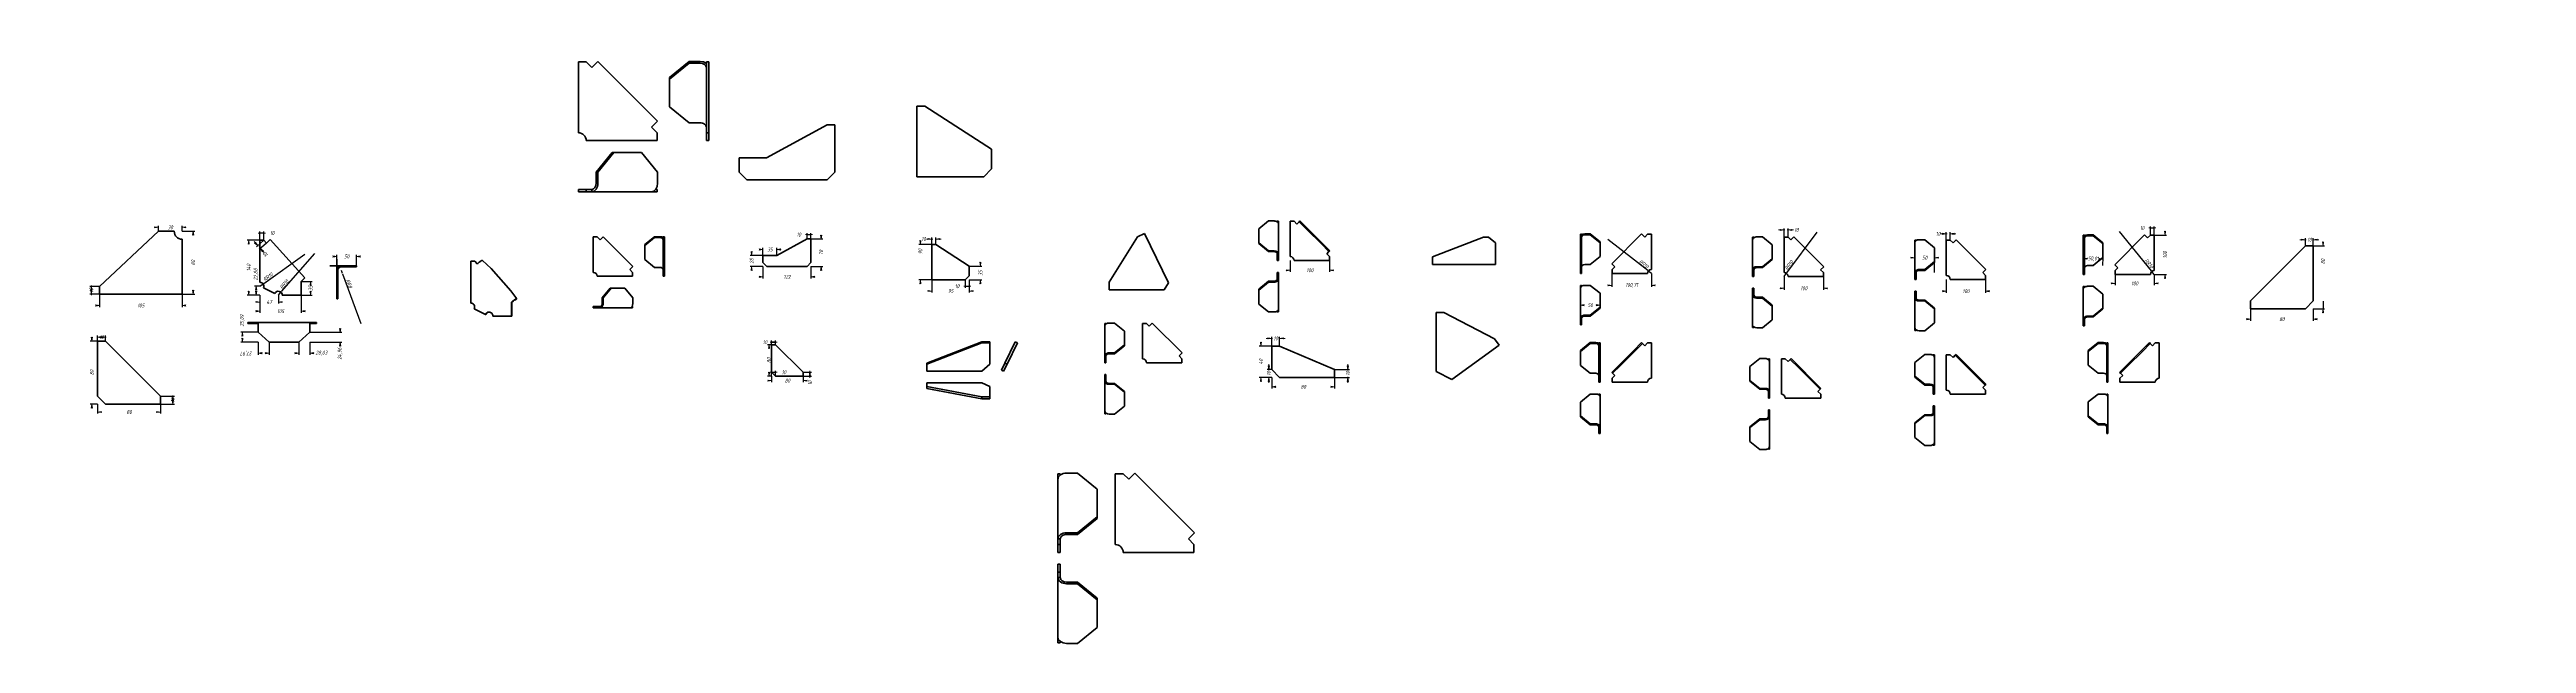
# Model space of a CAD drawing. Header units: millimetres. Extents: x 0 to 3150, y -266 to 488.
import ezdxf

# ---------------------------------------------------------------- set-up
doc = ezdxf.new("R2010")
doc.units = ezdxf.units.MM
doc.linetypes.add('K5LT_BASIC', pattern=[0])
doc.linetypes.add('K5LT_THIN', pattern=[0])
doc.layers.add('Системный слой', color=7, linetype='Continuous')
doc.layers.add('Системный слой (1)', color=7, linetype='Continuous', true_color=0x909090)
doc.styles.add('KDIMTEXTSTYLE', font='GOST_AU.SHX', dxfattribs={"width": 0.96, "oblique": 15, "height": 5})
doc.dimstyles.new('KDIMSTYLE (0.50)', dxfattribs={"dimtxt": 5, "dimasz": 1, "dimexe": 2, "dimexo": 0, "dimgap": 1, "dimtad": 1, "dimlfac": 2, "dimtxsty": 'KDIMTEXTSTYLE', "dimsah": 1, "dimcen": 0, "dimdle": 1, "dimadec": 0, "dimazin": 0, "dimtfac": 0.667, "dimtmove": 0, "dimatfit": 3, "dimfxl": 1, "dimtvp": 1, "dimtolj": 1, "dimtzin": 0, "dimarcsym": 0})
doc.dimstyles.new('KDIMSTYLE (1.00)', dxfattribs={"dimtxt": 5, "dimasz": 1, "dimexe": 2, "dimexo": 0, "dimgap": 1, "dimtad": 1, "dimtxsty": 'KDIMTEXTSTYLE', "dimsah": 1, "dimcen": 0, "dimdle": 1, "dimadec": 0, "dimazin": 0, "dimtfac": 0.667, "dimtmove": 0, "dimatfit": 3, "dimfxl": 1, "dimtvp": 1, "dimtolj": 1, "dimtzin": 0, "dimarcsym": 0})

# ---------------------------------------------------------------- blocks, each defined once
blk = doc.blocks.new('KDIMARROW_01')
at = {"layer": 'Системный слой'}
blk.add_hatch(color=0, dxfattribs=at).paths.add_polyline_path([(-5, -0.7), (0, 0), (-5, 0.7), (-4.5, 0)])
at = {"layer": 'Системный слой', "color": 0, "linetype": 'K5LT_THIN', "lineweight": 18}
for p, q in [((-4.5, 0), (-5, 0.7)), ((-5, 0.7), (0, 0)), ((0, 0), (-5, -0.7)), ((-5, -0.7), (-4.5, 0))]:
    blk.add_line(p, q, dxfattribs=at)
at = {"layer": 'Системный слой (1)', "color": 0, "linetype": 'K5LT_THIN', "lineweight": 18}
blk.add_line((0, 0), (-1, 0), dxfattribs=at)
blk = doc.blocks.new('KDIMARROW_02')
at = {"layer": 'Системный слой'}
blk.add_hatch(color=0, dxfattribs=at).paths.add_polyline_path([(4.5, 0), (5, 0.7), (0, 0), (5, -0.7)])
at = {"layer": 'Системный слой', "color": 0, "linetype": 'K5LT_THIN', "lineweight": 18}
for p, q in [((5, 0.7), (0, 0)), ((0, 0), (5, -0.7)), ((0, 0), (7, 0)), ((4.5, 0), (5, 0.7)), ((5, -0.7), (4.5, 0))]:
    blk.add_line(p, q, dxfattribs=at)
at = {"layer": 'Системный слой (1)', "color": 0, "linetype": 'K5LT_THIN', "lineweight": 18}
blk.add_line((0, 0), (-1, 0), dxfattribs=at)
blk = doc.blocks.new('U0')
at = {"layer": 'Системный слой (1)', "color": 5, "linetype": 'K5LT_BASIC', "lineweight": 60, "true_color": 0x0000ff}
for p, q in [((778.5, 250.3), (776.4, 250.6)), ((780.4, 249.4), (778.5, 250.3))]:
    blk.add_line(p, q, dxfattribs=at)
blk = doc.blocks.new('U1')
at = {"layer": 'Системный слой (1)', "color": 5, "linetype": 'K5LT_BASIC', "lineweight": 60, "true_color": 0x0000ff}
for p, q in [((831.6, 472.8), (827.3, 473.4)), ((835.3, 470.9), (831.6, 472.8))]:
    blk.add_line(p, q, dxfattribs=at)
blk = doc.blocks.new('U2')
at = {"layer": 'Системный слой (1)', "color": 5, "linetype": 'K5LT_BASIC', "lineweight": 60, "true_color": 0x0000ff}
for p, q in [((1948.3, 252.9), (1950.1, 253.8)), ((1950.1, 253.8), (1952.3, 254.1))]:
    blk.add_line(p, q, dxfattribs=at)
blk = doc.blocks.new('U3')
at = {"layer": 'Системный слой (1)', "color": 5, "linetype": 'K5LT_BASIC', "lineweight": 60, "true_color": 0x0000ff}
for p, q in [((1968.4, 115.6), (1966.3, 115.9)), ((1970.3, 114.7), (1968.4, 115.6))]:
    blk.add_line(p, q, dxfattribs=at)
blk = doc.blocks.new('U4')
at = {"layer": 'Системный слой (1)', "color": 5, "linetype": 'K5LT_BASIC', "lineweight": 60, "true_color": 0x0000ff}
for p, q in [((2587.9, 251.7), (2589.7, 252.6)), ((2589.7, 252.6), (2591.9, 252.9))]:
    blk.add_line(p, q, dxfattribs=at)
blk = doc.blocks.new('U5')
at = {"layer": 'Системный слой (1)', "color": 5, "linetype": 'K5LT_BASIC', "lineweight": 60, "true_color": 0x0000ff}
for p, q in [((2614.3, 115.7), (2612.1, 116)), ((2616.1, 114.7), (2614.3, 115.7))]:
    blk.add_line(p, q, dxfattribs=at)

msp = doc.modelspace()

# ---------------------------------------------------------------- hatches: boundary and pattern name
at = {"layer": 'Системный слой (1)'}
h = msp.add_hatch(dxfattribs=at)
h.set_pattern_fill('', angle=45, style=0, pattern_type=0)
h.set_pattern_definition([(45, (0, 0), (-2.12132, 2.12132), [])])
h.paths.add_polyline_path([(365.3478, 171.6485), (366.8478, 171.6485), (366.8478, 208.0806), (367.2428, 209.8138), (368.3498, 211.2047), (369.9501, 211.9786), (370.8478, 212.0806), (390.3478, 212.0806), (390.3478, 213.5806), (370.8478, 213.5806), (368.7977, 213.1842), (367.0431, 212.0523), (365.8368, 210.3479), (365.3528, 208.3167), (365.3478, 208.0806)])

# ---------------------------------------------------------------- linework, layer by layer
at = {"layer": 'Системный слой (1)', "color": 5, "linetype": 'K5LT_BASIC', "lineweight": 60, "true_color": 0x0000ff}
for p, q in [((682.5714, 472.676), (672.5714, 472.676)), ((672.5714, 472.676), (672.5714, 382.676)), ((689.6425, 465.6049), (682.5714, 472.676)), ((689.6425, 465.6049), (697.4206, 473.3831)), ((697.4206, 473.3831), (773.2785, 397.5253)), ((788.2785, 453.1319), (813.2785, 473.3831)), ((813.2785, 473.3831), (813.2785, 471.2618)), ((813.2785, 473.3831), (827.2785, 473.3831)), ((835.2785, 472.676), (838.2785, 472.676)), ((835.2785, 472.676), (835.2785, 382.676)), ((838.2785, 472.676), (838.2785, 382.676)), ((788.2785, 451.0105), (813.2785, 471.2618)), ((788.2785, 453.1319), (788.2785, 451.0105)), ((788.2785, 415.6552), (788.2785, 451.0105)), ((813.2785, 471.2618), (827.2785, 471.2618)), ((813.2785, 395.4039), (788.2785, 415.6552)), ((1103.1102, 326.676), (1103.1102, 416.676)), ((1103.1102, 416.676), (1113.1102, 416.676)), ((1113.1102, 416.676), (1198.1102, 361.676)), ((773.2785, 397.5253), (765.5003, 389.7471)), ((772.5714, 382.676), (765.5003, 389.7471)), ((772.5714, 372.676), (772.5714, 382.676)), ((827.2785, 395.4039), (813.2785, 395.4039)), ((835.2785, 382.676), (835.2785, 372.676)), ((835.2785, 382.676), (838.2785, 382.676)), ((838.2785, 382.676), (838.2785, 372.676)), ((911.8158, 350.676), (988.8158, 392.676)), ((988.8158, 392.676), (998.8158, 392.676)), ((998.8158, 392.676), (998.8158, 332.676)), ((682.5714, 372.676), (772.5714, 372.676)), ((715.5506, 357.676), (695.2993, 332.676)), ((717.6719, 357.676), (697.4206, 332.676)), ((717.6719, 357.676), (715.5506, 357.676)), ((753.0272, 357.676), (717.6719, 357.676)), ((773.2785, 332.676), (753.0272, 357.676)), ((835.2785, 372.676), (838.2785, 372.676)), ((876.8158, 332.676), (876.8158, 350.676)), ((876.8158, 350.676), (911.8158, 350.676)), ((1198.1102, 361.676), (1198.1102, 336.676)), ((695.2993, 332.676), (695.2993, 318.676)), ((697.4206, 332.676), (695.2993, 332.676)), ((697.4206, 332.676), (697.4206, 318.676)), ((773.2785, 318.676), (773.2785, 332.676)), ((886.8158, 322.676), (876.8158, 332.676)), ((988.8158, 322.676), (886.8158, 322.676)), ((998.8158, 332.676), (988.8158, 322.676)), ((1188.1102, 326.676), (1103.1102, 326.676)), ((1198.1102, 336.676), (1188.1102, 326.676)), ((682.5714, 310.676), (672.5714, 310.676)), ((672.5714, 310.676), (672.5714, 307.676)), ((682.5714, 307.676), (672.5714, 307.676)), ((689.6425, 310.676), (682.5714, 310.676)), ((682.5714, 310.676), (682.5714, 307.676)), ((689.6425, 307.676), (682.5714, 307.676)), ((689.6425, 310.676), (689.6425, 307.676)), ((765.5003, 307.676), (689.6425, 307.676)), ((772.5714, 307.676), (765.5003, 307.676)), ((772.5714, 310.676), (770.8389, 310.676)), ((772.5714, 310.676), (772.5714, 307.676)), ((63.5298, 187.4538), (138.5298, 257.4538)), ((138.5298, 257.4538), (158.5298, 257.4538)), ((1383.4123, 250.4782), (1392.4038, 254.8546)), ((1392.4038, 254.8546), (1423.0386, 191.9141)), ((1537.8198, 260.4899), (1550.3198, 270.6155)), ((1537.8198, 242.8122), (1537.8198, 260.4899)), ((1550.3198, 270.6155), (1557.3198, 270.6155)), ((1561.3198, 270.262), (1562.8198, 270.262)), ((1561.3198, 269.3957), (1561.3198, 270.262)), ((1562.8198, 266.7264), (1562.8198, 270.262)), ((1562.8198, 228.7975), (1562.8198, 266.7264)), ((1577.8198, 270.262), (1577.8198, 225.262)), ((1582.8198, 270.262), (1577.8198, 270.262)), ((1586.3553, 266.7264), (1582.8198, 270.262)), ((1589.1837, 269.5549), (1586.3553, 266.7264)), ((1590.2444, 270.6155), (1589.1837, 269.5549)), ((1599.3094, 259.4292), (1589.1837, 269.5549)), ((1600.37, 260.4899), (1590.2444, 270.6155)), ((1600.37, 260.4899), (1599.3094, 259.4292)), ((1616.987, 241.7516), (1599.3094, 259.4292)), ((1618.0477, 242.8122), (1600.37, 260.4899)), ((1948.2946, 253.7284), (1946.7946, 253.7284)), ((1946.7946, 253.7284), (1946.7946, 208.7284)), ((1948.2946, 253.7284), (1948.2946, 208.7284)), ((1959.2946, 254.082), (1952.2946, 254.082)), ((1959.2946, 253.0213), (1952.2946, 253.0213)), ((1971.7946, 243.9564), (1959.2946, 254.082)), ((1959.2946, 254.082), (1959.2946, 253.0213)), ((1971.7946, 242.8957), (1959.2946, 253.0213)), ((2024.7235, 254.082), (1986.7946, 216.1531)), ((2028.6126, 250.1929), (2024.7235, 254.082)), ((2028.6126, 250.1929), (2032.1481, 253.7284)), ((2032.1481, 253.7284), (2037.1481, 253.7284)), ((2037.1481, 253.7284), (2037.1481, 208.7284)), ((2586.3888, 252.5664), (2586.3888, 207.5664)), ((2587.8888, 252.5664), (2586.3888, 252.5664)), ((2587.8888, 252.5664), (2587.8888, 207.5664)), ((2598.8888, 252.9199), (2591.8888, 252.9199)), ((2611.3888, 242.7943), (2598.8888, 252.9199)), ((2598.8888, 252.9199), (2598.8888, 251.8593)), ((2664.3177, 252.9199), (2626.3888, 214.991)), ((2668.2068, 249.0308), (2664.3177, 252.9199)), ((2668.2068, 249.0308), (2671.7424, 252.5664)), ((2671.7424, 252.5664), (2676.7424, 252.5664)), ((2676.7424, 252.5664), (2676.7424, 207.5664)), ((168.5298, 247.4538), (168.5298, 177.4538)), ((267.5196, 246.2654), (267.5196, 192.7034)), ((272.5196, 246.2654), (267.5196, 246.2654)), ((275.8741, 242.5577), (272.5196, 246.2654)), ((276.6157, 243.2286), (275.8741, 242.5577)), ((276.6157, 243.2286), (280.6941, 246.9186)), ((280.6941, 246.9186), (324.8395, 198.1263)), ((365.3478, 208.0806), (365.3478, 222.0806)), ((696.5359, 250.2344), (691.5359, 250.2344)), ((691.5359, 250.2344), (691.5359, 205.2344)), ((700.0714, 246.6988), (696.5359, 250.2344)), ((700.0714, 246.6988), (703.9605, 250.5879)), ((703.9605, 250.5879), (741.8894, 212.659)), ((756.8894, 240.4623), (769.3894, 250.5879)), ((756.8894, 239.4016), (769.3894, 249.5273)), ((756.8894, 240.4623), (756.8894, 239.4016)), ((756.8894, 221.724), (756.8894, 239.4016)), ((769.3894, 211.5983), (756.8894, 221.724)), ((769.3894, 250.5879), (769.3894, 249.5273)), ((769.3894, 250.5879), (776.3894, 250.5879)), ((769.3894, 249.5273), (776.3894, 249.5273)), ((780.3894, 250.2344), (781.8894, 250.2344)), ((780.3894, 250.2344), (780.3894, 205.2344)), ((781.8894, 250.2344), (781.8894, 205.2344)), ((907.3158, 217.7344), (907.3158, 226.7344)), ((907.3158, 226.7344), (924.8158, 226.7344)), ((924.8158, 226.7344), (963.3158, 247.7344)), ((963.3158, 247.7344), (968.3158, 247.7344)), ((968.3158, 247.7344), (968.3158, 217.7344)), ((1122.1102, 195.7344), (1122.1102, 240.7344)), ((1122.1102, 240.7344), (1127.1102, 240.7344)), ((1127.1102, 240.7344), (1169.6102, 213.2344)), ((1347.415, 192.9226), (1383.4123, 250.4782)), ((1537.8198, 242.8122), (1537.8198, 241.7516)), ((1550.3198, 232.6866), (1537.8198, 242.8122)), ((1550.3198, 231.6259), (1537.8198, 241.7516)), ((1557.3198, 232.6866), (1550.3198, 232.6866)), ((1550.3198, 232.6866), (1550.3198, 231.6259)), ((1557.3198, 231.6259), (1550.3198, 231.6259)), ((1561.3198, 225.262), (1561.3198, 228.7975)), ((1561.3198, 228.7975), (1562.8198, 228.7975)), ((1561.3198, 225.262), (1562.8198, 225.262)), ((1561.3198, 220.262), (1561.3198, 225.262)), ((1562.8198, 225.262), (1562.8198, 228.7975)), ((1562.8198, 220.262), (1562.8198, 225.262)), ((1618.0477, 242.8122), (1616.987, 241.7516)), ((1627.1127, 231.6259), (1616.987, 241.7516)), ((1628.1733, 232.6866), (1618.0477, 242.8122)), ((1624.2842, 228.7975), (1627.1127, 231.6259)), ((1627.8198, 225.262), (1624.2842, 228.7975)), ((1628.1733, 232.6866), (1627.1127, 231.6259)), ((1627.8198, 220.262), (1627.8198, 225.262)), ((1758.7776, 225.1866), (1823.7776, 250.1866)), ((1758.7776, 215.1866), (1758.7776, 225.1866)), ((1823.7776, 250.1866), (1829.8662, 250.1866)), ((1829.8662, 250.1866), (1838.7776, 242.6238)), ((1838.7776, 242.6238), (1838.7776, 215.1866)), ((1959.2946, 215.0924), (1971.7946, 225.218)), ((1971.7946, 243.9564), (1971.7946, 242.8957)), ((1971.7946, 225.218), (1971.7946, 242.8957)), ((2165.9176, 246.5057), (2165.9176, 250.0413)), ((2167.4176, 250.0413), (2165.9176, 250.0413)), ((2165.9176, 208.5768), (2165.9176, 246.5057)), ((2167.4176, 249.175), (2167.4176, 250.0413)), ((2178.4176, 250.3948), (2171.4176, 250.3948)), ((2190.9176, 240.2692), (2178.4176, 250.3948)), ((2178.4176, 212.4659), (2190.9176, 222.5915)), ((2178.4176, 211.4052), (2190.9176, 221.5308)), ((2190.9176, 222.5915), (2190.9176, 240.2692)), ((2190.9176, 222.5915), (2190.9176, 221.5308)), ((2205.9176, 250.0413), (2205.9176, 205.0413)), ((2210.9176, 250.0413), (2205.9176, 250.0413)), ((2214.4532, 246.5057), (2210.9176, 250.0413)), ((2214.4532, 246.5057), (2218.3422, 250.3948)), ((2218.3422, 250.3948), (2256.2712, 212.4659)), ((2373.6751, 246.3541), (2372.1751, 246.3541)), ((2372.1751, 242.8185), (2372.1751, 246.3541)), ((2372.1751, 204.8896), (2372.1751, 242.8185)), ((2373.6751, 245.4878), (2373.6751, 246.3541)), ((2384.6751, 246.7076), (2377.6751, 246.7076)), ((2397.1751, 236.582), (2384.6751, 246.7076)), ((2397.1751, 218.9043), (2397.1751, 236.582)), ((2412.1751, 246.3541), (2412.1751, 201.3541)), ((2417.1751, 246.3541), (2412.1751, 246.3541)), ((2420.7106, 242.8185), (2417.1751, 246.3541)), ((2420.7106, 242.8185), (2424.5997, 246.7076)), ((2424.5997, 246.7076), (2462.5286, 208.7787)), ((2598.8888, 251.8593), (2591.8888, 251.8593)), ((2611.3888, 241.7336), (2598.8888, 251.8593)), ((2598.8888, 213.9303), (2611.3888, 224.056)), ((2611.3888, 242.7943), (2611.3888, 241.7336)), ((2611.3888, 224.056), (2611.3888, 241.7336)), ((2798.9067, 168.8541), (2868.9067, 238.8541)), ((2868.9067, 238.8541), (2878.9067, 238.8541)), ((2878.9067, 238.8541), (2878.9067, 168.8541)), ((320.0196, 193.7654), (320.7611, 194.4363)), ((320.0196, 176.2654), (320.0196, 193.7654)), ((324.8395, 198.1263), (320.7611, 194.4363)), ((370.8478, 213.5806), (356.3478, 213.5806)), ((365.3478, 208.0806), (365.3478, 171.6485)), ((366.8478, 208.0806), (366.8478, 171.6485)), ((370.8478, 213.5806), (390.3478, 213.5806)), ((370.8478, 212.0806), (390.3478, 212.0806)), ((390.3478, 213.5806), (390.3478, 212.0806)), ((535.6426, 219.6887), (535.6426, 166.1268)), ((540.5948, 219.6887), (535.6426, 219.6887)), ((543.9173, 215.981), (540.5948, 219.6887)), ((540.8018, 219.6887), (540.5948, 219.6887)), ((544.0311, 216.085), (540.8018, 219.6887)), ((544.6517, 216.652), (543.9173, 215.981)), ((550.4164, 220.342), (549.4502, 220.342)), ((561.4445, 209.9605), (550.4164, 220.342)), ((586.5616, 181.9312), (561.4445, 209.9605)), ((696.5359, 200.2344), (741.5359, 200.2344)), ((741.8894, 212.659), (738.0003, 208.7699)), ((741.5359, 205.2344), (738.0003, 208.7699)), ((741.5359, 200.2344), (741.5359, 205.2344)), ((776.3894, 211.5983), (769.3894, 211.5983)), ((780.3894, 205.2344), (780.3894, 200.2344)), ((780.3894, 205.2344), (781.8894, 205.2344)), ((780.3894, 200.2344), (781.8894, 200.2344)), ((781.8894, 205.2344), (781.8894, 200.2344)), ((912.3158, 212.7344), (907.3158, 217.7344)), ((963.3158, 212.7344), (912.3158, 212.7344)), ((968.3158, 217.7344), (963.3158, 212.7344)), ((1164.6102, 195.7344), (1122.1102, 195.7344)), ((1169.6102, 200.7344), (1164.6102, 195.7344)), ((1169.6102, 213.2344), (1169.6102, 200.7344)), ((1347.415, 182.9226), (1347.415, 192.9226)), ((1423.0386, 191.9141), (1417.415, 182.9226)), ((1537.8198, 183.7724), (1550.3198, 193.898)), ((1537.8198, 182.7117), (1550.3198, 192.8374)), ((1550.3198, 192.8374), (1550.3198, 193.898)), ((1550.3198, 193.898), (1557.3198, 193.898)), ((1550.3198, 192.8374), (1557.3198, 192.8374)), ((1561.3198, 220.262), (1562.8198, 220.262)), ((1561.3198, 205.262), (1562.8198, 205.262)), ((1561.3198, 200.262), (1561.3198, 205.262)), ((1561.3198, 200.262), (1562.8198, 200.262)), ((1561.3198, 196.7264), (1561.3198, 200.262)), ((1561.3198, 196.7264), (1562.8198, 196.7264)), ((1562.8198, 200.262), (1562.8198, 205.262)), ((1562.8198, 196.7264), (1562.8198, 200.262)), ((1562.8198, 158.7975), (1562.8198, 196.7264)), ((1582.8198, 220.262), (1627.8198, 220.262)), ((1838.7776, 215.1866), (1758.7776, 215.1866)), ((1946.7946, 208.7284), (1946.7946, 203.7284)), ((1948.2946, 208.7284), (1946.7946, 208.7284)), ((1948.2946, 203.7284), (1946.7946, 203.7284)), ((1948.2946, 208.7284), (1948.2946, 203.7284)), ((1952.2946, 215.0924), (1959.2946, 215.0924)), ((1986.7946, 216.1531), (1990.6837, 212.264)), ((1987.1481, 208.7284), (1990.6837, 212.264)), ((1987.1481, 203.7284), (1987.1481, 208.7284)), ((2032.1481, 203.7284), (1987.1481, 203.7284)), ((2165.9176, 205.0413), (2165.9176, 208.5768)), ((2167.4176, 208.5768), (2165.9176, 208.5768)), ((2165.9176, 200.0413), (2165.9176, 205.0413)), ((2167.4176, 205.0413), (2165.9176, 205.0413)), ((2167.4176, 200.0413), (2165.9176, 200.0413)), ((2167.4176, 205.0413), (2167.4176, 208.5768)), ((2167.4176, 200.0413), (2167.4176, 205.0413)), ((2171.4176, 212.4659), (2178.4176, 212.4659)), ((2171.4176, 211.4052), (2178.4176, 211.4052)), ((2178.4176, 212.4659), (2178.4176, 211.4052)), ((2210.9176, 200.0413), (2255.9176, 200.0413)), ((2256.2712, 212.4659), (2252.3821, 208.5768)), ((2255.9176, 205.0413), (2252.3821, 208.5768)), ((2255.9176, 200.0413), (2255.9176, 205.0413)), ((2372.1751, 201.3541), (2372.1751, 204.8896)), ((2373.6751, 204.8896), (2372.1751, 204.8896)), ((2372.1751, 196.3541), (2372.1751, 201.3541)), ((2373.6751, 201.3541), (2372.1751, 201.3541)), ((2373.6751, 196.3541), (2372.1751, 196.3541)), ((2373.6751, 201.3541), (2373.6751, 204.8896)), ((2373.6751, 196.3541), (2373.6751, 201.3541)), ((2377.6751, 208.7787), (2384.6751, 208.7787)), ((2377.6751, 207.718), (2384.6751, 207.718)), ((2384.6751, 208.7787), (2397.1751, 218.9043)), ((2384.6751, 207.718), (2397.1751, 217.8437)), ((2384.6751, 208.7787), (2384.6751, 207.718)), ((2397.1751, 218.9043), (2397.1751, 217.8437)), ((2417.1751, 196.3541), (2462.1751, 196.3541)), ((2462.5286, 208.7787), (2458.6395, 204.8896)), ((2462.1751, 201.3541), (2458.6395, 204.8896)), ((2462.1751, 196.3541), (2462.1751, 201.3541)), ((2586.3888, 207.5664), (2586.3888, 202.5664)), ((2587.8888, 207.5664), (2586.3888, 207.5664)), ((2587.8888, 202.5664), (2586.3888, 202.5664)), ((2587.8888, 207.5664), (2587.8888, 202.5664)), ((2591.8888, 213.9303), (2598.8888, 213.9303)), ((2626.3888, 214.991), (2630.2779, 211.1019)), ((2626.7424, 207.5664), (2630.2779, 211.1019)), ((2626.7424, 202.5664), (2626.7424, 207.5664)), ((2671.7424, 202.5664), (2626.7424, 202.5664)), ((63.5298, 177.4538), (63.5298, 187.4538)), ((168.5298, 177.4538), (63.5298, 177.4538)), ((272.0153, 185.5152), (286.5238, 178.4535)), ((296.0196, 176.2654), (320.0196, 176.2654)), ((365.3478, 171.6485), (366.8478, 171.6485)), ((540.0954, 158.9386), (554.465, 151.8769)), ((594.1393, 171.5497), (586.5616, 181.9312)), ((587.6402, 167.1887), (588.3746, 167.8596)), ((587.8472, 167.1887), (587.6402, 167.1887)), ((587.6402, 149.6887), (587.6402, 167.1887)), ((587.8472, 167.1887), (588.5817, 167.8596)), ((587.8472, 149.6887), (587.8472, 167.1887)), ((592.0715, 170.5433), (593.0376, 170.5433)), ((594.1393, 171.5497), (593.0376, 170.5433)), ((593.1732, 171.5497), (594.1393, 171.5497)), ((696.5359, 161.7344), (691.5359, 161.7344)), ((691.5359, 161.7344), (691.5359, 160.2344)), ((696.5359, 160.2344), (691.5359, 160.2344)), ((700.0714, 161.7344), (696.5359, 161.7344)), ((696.5359, 161.7344), (696.5359, 160.2344)), ((700.0714, 160.2344), (696.5359, 160.2344)), ((700.0714, 161.7344), (700.0714, 160.2344)), ((738.0003, 160.2344), (700.0714, 160.2344)), ((713.0254, 185.2344), (702.8998, 172.7344)), ((702.8998, 172.7344), (702.8998, 165.7344)), ((703.9605, 172.7344), (702.8998, 172.7344)), ((714.0861, 185.2344), (703.9605, 172.7344)), ((703.9605, 172.7344), (703.9605, 165.7344)), ((714.0861, 185.2344), (713.0254, 185.2344)), ((731.7638, 185.2344), (714.0861, 185.2344)), ((741.8894, 172.7344), (731.7638, 185.2344)), ((741.5359, 160.2344), (738.0003, 160.2344)), ((741.5359, 161.7344), (740.6696, 161.7344)), ((741.5359, 161.7344), (741.5359, 160.2344)), ((741.8894, 165.7344), (741.8894, 172.7344)), ((1417.415, 182.9226), (1347.415, 182.9226)), ((1537.8198, 182.7117), (1537.8198, 183.7724)), ((1537.8198, 165.0341), (1537.8198, 182.7117)), ((1550.3198, 154.9084), (1537.8198, 165.0341)), ((1562.8198, 155.262), (1562.8198, 158.7975)), ((1948.2946, 188.3749), (1946.7946, 188.3749)), ((1946.7946, 188.3749), (1946.7946, 184.8394)), ((1946.7946, 184.8394), (1946.7946, 146.9104)), ((1948.2946, 188.3749), (1948.2946, 187.5086)), ((1952.2946, 188.7284), (1959.2946, 188.7284)), ((1959.2946, 188.7284), (1971.7946, 178.6028)), ((1971.7946, 160.9251), (1959.2946, 150.7995)), ((1971.7946, 159.8645), (1959.2946, 149.7388)), ((1971.7946, 178.6028), (1971.7946, 160.9251)), ((1971.7946, 160.9251), (1971.7946, 159.8645)), ((2165.9176, 180.0413), (2165.9176, 185.0413)), ((2167.4176, 185.0413), (2165.9176, 185.0413)), ((2165.9176, 176.5057), (2165.9176, 180.0413)), ((2167.4176, 180.0413), (2165.9176, 180.0413)), ((2165.9176, 138.5768), (2165.9176, 176.5057)), ((2167.4176, 176.5057), (2165.9176, 176.5057)), ((2167.4176, 180.0413), (2167.4176, 185.0413)), ((2167.4176, 176.5057), (2167.4176, 180.0413)), ((2178.4176, 173.6773), (2171.4176, 173.6773)), ((2178.4176, 172.6166), (2171.4176, 172.6166)), ((2190.9176, 163.5517), (2178.4176, 173.6773)), ((2178.4176, 172.6166), (2178.4176, 173.6773)), ((2190.9176, 162.491), (2178.4176, 172.6166)), ((2190.9176, 162.491), (2190.9176, 163.5517)), ((2190.9176, 144.8133), (2190.9176, 162.491)), ((2372.1751, 176.3541), (2372.1751, 181.3541)), ((2373.6751, 181.3541), (2372.1751, 181.3541)), ((2373.6751, 176.3541), (2372.1751, 176.3541)), ((2372.1751, 172.8185), (2372.1751, 176.3541)), ((2373.6751, 172.8185), (2372.1751, 172.8185)), ((2372.1751, 134.8896), (2372.1751, 172.8185)), ((2373.6751, 176.3541), (2373.6751, 181.3541)), ((2373.6751, 172.8185), (2373.6751, 176.3541)), ((2384.6751, 169.9901), (2377.6751, 169.9901)), ((2384.6751, 168.9294), (2377.6751, 168.9294)), ((2397.1751, 159.8645), (2384.6751, 169.9901)), ((2384.6751, 168.9294), (2384.6751, 169.9901)), ((2397.1751, 158.8038), (2384.6751, 168.9294)), ((2397.1751, 158.8038), (2397.1751, 159.8645)), ((2397.1751, 141.1261), (2397.1751, 158.8038)), ((2587.8888, 187.2128), (2586.3888, 187.2128)), ((2586.3888, 187.2128), (2586.3888, 183.6773)), ((2586.3888, 183.6773), (2586.3888, 145.7484)), ((2587.8888, 187.2128), (2587.8888, 186.3466)), ((2591.8888, 187.5664), (2598.8888, 187.5664)), ((2598.8888, 187.5664), (2611.3888, 177.4407)), ((2611.3888, 159.7631), (2598.8888, 149.6374)), ((2611.3888, 158.7024), (2598.8888, 148.5768)), ((2611.3888, 177.4407), (2611.3888, 159.7631)), ((2611.3888, 159.7631), (2611.3888, 158.7024)), ((2798.9067, 158.8541), (2798.9067, 168.8541)), ((2868.9067, 158.8541), (2798.9067, 158.8541)), ((2878.9067, 168.8541), (2868.9067, 158.8541)), ((252.2704, 140.2159), (252.2724, 141.7159)), ((252.2704, 140.2159), (265.2472, 140.198)), ((252.2724, 141.7159), (265.2493, 141.698)), ((265.2417, 136.198), (265.232, 129.198)), ((265.232, 129.198), (279.2148, 116.6787)), ((265.2417, 136.198), (265.2493, 141.698)), ((265.2493, 141.698), (331.0483, 141.6071)), ((276.3678, 141.6827), (276.7289, 141.6822)), ((317.0137, 116.6265), (331.031, 129.1072)), ((331.031, 129.1072), (331.0407, 136.1071)), ((331.0483, 141.6071), (331.0407, 136.1071)), ((331.0462, 140.1071), (336.0462, 140.1002)), ((331.0483, 141.6071), (336.0482, 141.6002)), ((336.0462, 140.1002), (336.0482, 141.6002)), ((336.0462, 140.1002), (339.4007, 140.0956)), ((336.0482, 141.6002), (339.4028, 141.5956)), ((339.4007, 140.0956), (339.4028, 141.5956)), ((554.672, 151.8769), (554.465, 151.8769)), ((563.8699, 149.6887), (587.6402, 149.6887)), ((587.8472, 149.6887), (587.6402, 149.6887)), ((1341.9744, 136.9084), (1341.9744, 140.444)), ((1343.4744, 140.444), (1341.9744, 140.444)), ((1341.9744, 98.9795), (1341.9744, 136.9084)), ((1343.4744, 139.5777), (1343.4744, 140.444)), ((1354.4744, 140.7975), (1347.4744, 140.7975)), ((1366.9744, 130.6719), (1354.4744, 140.7975)), ((1366.9744, 112.9942), (1366.9744, 130.6719)), ((1394.9744, 140.444), (1389.9744, 140.444)), ((1389.9744, 140.444), (1389.9744, 95.444)), ((1398.51, 136.9084), (1394.9744, 140.444)), ((1398.51, 136.9084), (1402.3991, 140.7975)), ((1402.3991, 140.7975), (1440.328, 102.8686)), ((1557.3198, 154.9084), (1550.3198, 154.9084)), ((1561.3198, 155.262), (1561.3198, 156.1282)), ((1561.3198, 155.262), (1562.8198, 155.262)), ((1763.2706, 154.3672), (1763.2706, 79.3672)), ((1773.2706, 154.3672), (1763.2706, 154.3672)), ((1837.7561, 120.6994), (1773.2706, 154.3672)), ((1946.7946, 146.9104), (1946.7946, 143.3749)), ((1948.2946, 146.9104), (1946.7946, 146.9104)), ((1946.7946, 143.3749), (1946.7946, 138.3749)), ((1948.2946, 143.3749), (1946.7946, 143.3749)), ((1948.2946, 138.3749), (1946.7946, 138.3749)), ((1948.2946, 146.9104), (1948.2946, 143.3749)), ((1948.2946, 143.3749), (1948.2946, 138.3749)), ((1959.2946, 150.7995), (1952.2946, 150.7995)), ((1959.2946, 149.7388), (1952.2946, 149.7388)), ((1959.2946, 150.7995), (1959.2946, 149.7388)), ((2165.9176, 135.0413), (2165.9176, 138.5768)), ((2167.4176, 135.0413), (2165.9176, 135.0413)), ((2167.4176, 135.0413), (2167.4176, 135.9075)), ((2171.4176, 134.6877), (2178.4176, 134.6877)), ((2178.4176, 134.6877), (2190.9176, 144.8133)), ((2372.1751, 131.3541), (2372.1751, 134.8896)), ((2373.6751, 131.3541), (2372.1751, 131.3541)), ((2373.6751, 131.3541), (2373.6751, 132.2203)), ((2377.6751, 131.0005), (2384.6751, 131.0005)), ((2384.6751, 131.0005), (2397.1751, 141.1261)), ((2586.3888, 145.7484), (2586.3888, 142.2128)), ((2587.8888, 145.7484), (2586.3888, 145.7484)), ((2586.3888, 142.2128), (2586.3888, 137.2128)), ((2587.8888, 142.2128), (2586.3888, 142.2128)), ((2587.8888, 137.2128), (2586.3888, 137.2128)), ((2587.8888, 145.7484), (2587.8888, 142.2128)), ((2587.8888, 142.2128), (2587.8888, 137.2128)), ((2598.8888, 149.6374), (2591.8888, 149.6374)), ((2598.8888, 148.5768), (2591.8888, 148.5768)), ((2598.8888, 149.6374), (2598.8888, 148.5768)), ((61.0298, 47.7977), (61.0298, 117.7977)), ((61.0298, 117.7977), (71.0298, 117.7977)), ((71.0298, 117.7977), (141.0298, 47.7977)), ((279.2148, 116.6787), (317.0137, 116.6265)), ((918.3158, 78.2942), (918.3158, 113.2942)), ((918.3158, 113.2942), (923.3158, 113.2942)), ((923.3158, 113.2942), (958.3158, 78.2942)), ((1185.6102, 116.9337), (1115.6102, 89.9592)), ((1185.6102, 115.6207), (1115.6102, 88.6462)), ((1185.6102, 115.6207), (1185.6102, 116.9337)), ((1195.6102, 116.9337), (1185.6102, 116.9337)), ((1195.6102, 115.6207), (1185.6102, 115.6207)), ((1195.6102, 115.6207), (1195.6102, 116.9337)), ((1195.6102, 88.6462), (1195.6102, 115.6207)), ((1228.1157, 116.9337), (1214.9866, 89.9592)), ((1230.8132, 115.6207), (1217.684, 88.6462)), ((1230.8132, 115.6207), (1228.1157, 116.9337)), ((1343.4744, 98.9795), (1341.9744, 98.9795)), ((1341.9744, 95.444), (1341.9744, 98.9795)), ((1343.4744, 95.444), (1341.9744, 95.444)), ((1341.9744, 90.444), (1341.9744, 95.444)), ((1343.4744, 95.444), (1343.4744, 98.9795)), ((1343.4744, 90.444), (1343.4744, 95.444)), ((1347.4744, 102.8686), (1354.4744, 102.8686)), ((1347.4744, 101.8079), (1354.4744, 101.8079)), ((1354.4744, 102.8686), (1366.9744, 112.9942)), ((1354.4744, 101.8079), (1366.9744, 111.9336)), ((1354.4744, 102.8686), (1354.4744, 101.8079)), ((1366.9744, 112.9942), (1366.9744, 111.9336)), ((1440.328, 102.8686), (1436.4389, 98.9795)), ((1439.9744, 95.444), (1436.4389, 98.9795)), ((1439.9744, 90.444), (1439.9744, 95.444)), ((1554.3198, 81.6462), (1554.3198, 111.6462)), ((1554.3198, 111.6462), (1564.3198, 111.6462)), ((1564.3198, 111.6462), (1634.3198, 81.6462)), ((1783.2706, 68.9252), (1843.6188, 112.5983)), ((1843.6188, 112.5983), (1837.7561, 120.6994)), ((1946.7946, 105.8129), (1959.2946, 115.9385)), ((1946.7946, 104.7522), (1959.2946, 114.8779)), ((1946.7946, 105.8129), (1946.7946, 104.7522)), ((1946.7946, 87.0746), (1946.7946, 104.7522)), ((1959.2946, 115.9385), (1959.2946, 114.8779)), ((1959.2946, 115.9385), (1966.2946, 115.9385)), ((1959.2946, 114.8779), (1966.2946, 114.8779)), ((1970.2946, 115.585), (1970.2946, 70.585)), ((1970.2946, 115.585), (1971.7946, 115.585)), ((1971.7946, 115.585), (1971.7946, 70.585)), ((1996.9202, 88.1352), (2014.5979, 105.8129)), ((1997.9809, 87.0746), (2015.6585, 104.7522)), ((2014.5979, 105.8129), (2024.7235, 115.9385)), ((2014.5979, 105.8129), (2015.6585, 104.7522)), ((2015.6585, 104.7522), (2025.7842, 114.8779)), ((2024.7235, 115.9385), (2025.7842, 114.8779)), ((2025.7842, 114.8779), (2028.6126, 112.0494)), ((2028.6126, 112.0494), (2032.1481, 115.585)), ((2032.1481, 115.585), (2037.1481, 115.585)), ((2037.1481, 115.585), (2037.1481, 70.585)), ((2162.4176, 85.6361), (2174.9176, 95.7617)), ((2174.9176, 95.7617), (2181.9176, 95.7617)), ((2185.9176, 95.4082), (2187.4176, 95.4082)), ((2185.9176, 94.5419), (2185.9176, 95.4082)), ((2187.4176, 91.8727), (2187.4176, 95.4082)), ((2207.4176, 95.4082), (2202.4176, 95.4082)), ((2202.4176, 95.4082), (2202.4176, 50.4082)), ((2210.9532, 91.8727), (2207.4176, 95.4082)), ((2213.7816, 94.7011), (2210.9532, 91.8727)), ((2214.8422, 95.7617), (2213.7816, 94.7011)), ((2223.9072, 84.5755), (2213.7816, 94.7011)), ((2224.9679, 85.6361), (2214.8422, 95.7617)), ((2372.1751, 90.7878), (2384.6751, 100.9134)), ((2384.6751, 100.9134), (2391.6751, 100.9134)), ((2395.6751, 99.6936), (2395.6751, 100.5598)), ((2395.6751, 100.5598), (2397.1751, 100.5598)), ((2397.1751, 97.0243), (2397.1751, 100.5598)), ((2397.1751, 59.0954), (2397.1751, 97.0243)), ((2417.1751, 100.5598), (2412.1751, 100.5598)), ((2412.1751, 100.5598), (2412.1751, 55.5598)), ((2420.7106, 97.0243), (2417.1751, 100.5598)), ((2423.539, 99.8527), (2420.7106, 97.0243)), ((2424.5997, 100.9134), (2423.539, 99.8527)), ((2433.6647, 89.7271), (2423.539, 99.8527)), ((2434.7253, 90.7878), (2424.5997, 100.9134)), ((2592.6388, 105.8389), (2605.1388, 115.9645)), ((2592.6388, 104.7783), (2605.1388, 114.9039)), ((2592.6388, 105.8389), (2592.6388, 104.7783)), ((2592.6388, 87.1006), (2592.6388, 104.7783)), ((2605.1388, 115.9645), (2612.1388, 115.9645)), ((2605.1388, 115.9645), (2605.1388, 114.9039)), ((2605.1388, 114.9039), (2612.1388, 114.9039)), ((2616.1388, 115.611), (2617.6388, 115.611)), ((2616.1388, 115.611), (2616.1388, 70.611)), ((2617.6388, 115.611), (2617.6388, 70.611)), ((2642.7644, 88.1612), (2660.4421, 105.8389)), ((2643.8251, 87.1006), (2661.5028, 104.7783)), ((2660.4421, 105.8389), (2670.5677, 115.9645)), ((2660.4421, 105.8389), (2661.5028, 104.7783)), ((2661.5028, 104.7783), (2671.6284, 114.9039)), ((2670.5677, 115.9645), (2671.6284, 114.9039)), ((2671.6284, 114.9039), (2674.4568, 112.0755)), ((2674.4568, 112.0755), (2677.9924, 115.611)), ((2677.9924, 115.611), (2682.9924, 115.611)), ((2682.9924, 115.611), (2682.9924, 70.611)), ((923.3158, 73.2942), (918.3158, 78.2942)), ((958.3158, 73.2942), (923.3158, 73.2942)), ((958.3158, 78.2942), (958.3158, 73.2942)), ((1115.6102, 88.6462), (1115.6102, 89.9592)), ((1115.6102, 88.6462), (1115.6102, 79.6547)), ((1115.6102, 79.6547), (1185.6102, 79.6547)), ((1115.6102, 60.2783), (1115.6102, 64.6547)), ((1115.6102, 64.6547), (1185.6102, 64.6547)), ((1185.6102, 79.6547), (1195.6102, 88.6462)), ((1185.6102, 64.6547), (1195.6102, 60.2783)), ((1214.9866, 89.9592), (1210.6102, 80.9676)), ((1213.3076, 79.6547), (1210.6102, 80.9676)), ((1217.684, 88.6462), (1213.3076, 79.6547)), ((1217.684, 88.6462), (1214.9866, 89.9592)), ((1343.4744, 90.444), (1341.9744, 90.444)), ((1343.4744, 75.444), (1341.9744, 75.444)), ((1341.9744, 70.444), (1341.9744, 75.444)), ((1341.9744, 66.9084), (1341.9744, 70.444)), ((1343.4744, 70.444), (1341.9744, 70.444)), ((1341.9744, 28.9795), (1341.9744, 66.9084)), ((1343.4744, 66.9084), (1341.9744, 66.9084)), ((1343.4744, 70.444), (1343.4744, 75.444)), ((1343.4744, 66.9084), (1343.4744, 70.444)), ((1354.4744, 64.08), (1347.4744, 64.08)), ((1354.4744, 63.0194), (1347.4744, 63.0194)), ((1354.4744, 63.0194), (1354.4744, 64.08)), ((1366.9744, 53.9544), (1354.4744, 64.08)), ((1366.9744, 52.8937), (1354.4744, 63.0194)), ((1394.9744, 90.444), (1439.9744, 90.444)), ((1564.3198, 71.6462), (1554.3198, 81.6462)), ((1634.3198, 71.6462), (1564.3198, 71.6462)), ((1634.3198, 81.6462), (1634.3198, 71.6462)), ((1763.2706, 79.3672), (1783.2706, 68.9252)), ((1959.2946, 76.9489), (1946.7946, 87.0746)), ((1966.2946, 76.9489), (1959.2946, 76.9489)), ((1970.2946, 70.585), (1970.2946, 65.585)), ((1970.2946, 70.585), (1971.7946, 70.585)), ((1970.2946, 65.585), (1971.7946, 65.585)), ((1971.7946, 70.585), (1971.7946, 65.585)), ((1986.7946, 78.0096), (1996.9202, 88.1352)), ((1986.7946, 78.0096), (1987.8552, 76.9489)), ((1987.1481, 70.585), (1990.6837, 74.1205)), ((1987.1481, 65.585), (1987.1481, 70.585)), ((2032.1481, 65.585), (1987.1481, 65.585)), ((1987.8552, 76.9489), (1997.9809, 87.0746)), ((1990.6837, 74.1205), (1987.8552, 76.9489)), ((1996.9202, 88.1352), (1997.9809, 87.0746)), ((2162.4176, 67.9584), (2162.4176, 85.6361)), ((2174.9176, 57.8328), (2162.4176, 67.9584)), ((2162.4176, 67.9584), (2162.4176, 66.8978)), ((2174.9176, 56.7722), (2162.4176, 66.8978)), ((2187.4176, 53.9437), (2187.4176, 91.8727)), ((2224.9679, 85.6361), (2223.9072, 84.5755)), ((2241.5849, 66.8978), (2223.9072, 84.5755)), ((2242.6455, 67.9584), (2224.9679, 85.6361)), ((2242.6455, 67.9584), (2241.5849, 66.8978)), ((2251.7105, 56.7722), (2241.5849, 66.8978)), ((2252.7712, 57.8328), (2242.6455, 67.9584)), ((2372.1751, 73.1101), (2372.1751, 90.7878)), ((2372.1751, 73.1101), (2372.1751, 72.0494)), ((2384.6751, 62.9845), (2372.1751, 73.1101)), ((2384.6751, 61.9238), (2372.1751, 72.0494)), ((2434.7253, 90.7878), (2433.6647, 89.7271)), ((2451.3423, 72.0494), (2433.6647, 89.7271)), ((2452.403, 73.1101), (2434.7253, 90.7878)), ((2452.403, 73.1101), (2451.3423, 72.0494)), ((2461.468, 61.9238), (2451.3423, 72.0494)), ((2462.5286, 62.9845), (2452.403, 73.1101)), ((2605.1388, 76.975), (2592.6388, 87.1006)), ((2612.1388, 76.975), (2605.1388, 76.975)), ((2616.1388, 70.611), (2617.6388, 70.611)), ((2616.1388, 70.611), (2616.1388, 65.611)), ((2616.1388, 65.611), (2617.6388, 65.611)), ((2617.6388, 70.611), (2617.6388, 65.611)), ((2632.6388, 78.0356), (2642.7644, 88.1612)), ((2632.6388, 78.0356), (2633.6995, 76.975)), ((2632.9924, 70.611), (2636.5279, 74.1465)), ((2632.9924, 65.611), (2632.9924, 70.611)), ((2677.9924, 65.611), (2632.9924, 65.611)), ((2633.6995, 76.975), (2643.8251, 87.1006)), ((2636.5279, 74.1465), (2633.6995, 76.975)), ((2642.7644, 88.1612), (2643.8251, 87.1006)), ((71.0298, 37.7977), (61.0298, 47.7977)), ((141.0298, 37.7977), (71.0298, 37.7977)), ((141.0298, 47.7977), (141.0298, 37.7977)), ((1185.6102, 47.1491), (1115.6102, 60.2783)), ((1115.6102, 57.5809), (1115.6102, 60.2783)), ((1185.6102, 44.4517), (1115.6102, 57.5809)), ((1185.6102, 44.4517), (1185.6102, 47.1491)), ((1195.6102, 47.1491), (1185.6102, 47.1491)), ((1195.6102, 44.4517), (1185.6102, 44.4517)), ((1195.6102, 60.2783), (1195.6102, 47.1491)), ((1195.6102, 44.4517), (1195.6102, 47.1491)), ((1354.4744, 25.0904), (1366.9744, 35.2161)), ((1366.9744, 52.8937), (1366.9744, 53.9544)), ((1366.9744, 35.2161), (1366.9744, 52.8937)), ((1959.2946, 50.585), (1946.7946, 40.4593)), ((1946.7946, 40.4593), (1946.7946, 22.7817)), ((1966.2946, 50.585), (1959.2946, 50.585)), ((1970.2946, 50.2314), (1971.7946, 50.2314)), ((1970.2946, 50.2314), (1970.2946, 49.3652)), ((1971.7946, 50.2314), (1971.7946, 46.6959)), ((1971.7946, 46.6959), (1971.7946, 8.767)), ((2181.9176, 57.8328), (2174.9176, 57.8328)), ((2174.9176, 57.8328), (2174.9176, 56.7722)), ((2181.9176, 56.7722), (2174.9176, 56.7722)), ((2185.9176, 53.9437), (2187.4176, 53.9437)), ((2185.9176, 50.4082), (2185.9176, 53.9437)), ((2185.9176, 50.4082), (2187.4176, 50.4082)), ((2185.9176, 45.4082), (2185.9176, 50.4082)), ((2185.9176, 45.4082), (2187.4176, 45.4082)), ((2187.4176, 50.4082), (2187.4176, 53.9437)), ((2187.4176, 45.4082), (2187.4176, 50.4082)), ((2207.4176, 45.4082), (2252.4176, 45.4082)), ((2248.8821, 53.9437), (2251.7105, 56.7722)), ((2252.4176, 50.4082), (2248.8821, 53.9437)), ((2252.7712, 57.8328), (2251.7105, 56.7722)), ((2252.4176, 45.4082), (2252.4176, 50.4082)), ((2391.6751, 62.9845), (2384.6751, 62.9845)), ((2384.6751, 62.9845), (2384.6751, 61.9238)), ((2391.6751, 61.9238), (2384.6751, 61.9238)), ((2395.6751, 55.5598), (2395.6751, 59.0954)), ((2395.6751, 59.0954), (2397.1751, 59.0954)), ((2395.6751, 55.5598), (2397.1751, 55.5598)), ((2395.6751, 50.5598), (2395.6751, 55.5598)), ((2395.6751, 50.5598), (2397.1751, 50.5598)), ((2395.6751, 30.5598), (2395.6751, 35.5598)), ((2395.6751, 35.5598), (2397.1751, 35.5598)), ((2397.1751, 55.5598), (2397.1751, 59.0954)), ((2397.1751, 50.5598), (2397.1751, 55.5598)), ((2397.1751, 30.5598), (2397.1751, 35.5598)), ((2417.1751, 50.5598), (2462.1751, 50.5598)), ((2458.6395, 59.0954), (2461.468, 61.9238)), ((2462.1751, 55.5598), (2458.6395, 59.0954)), ((2462.5286, 62.9845), (2461.468, 61.9238)), ((2462.1751, 50.5598), (2462.1751, 55.5598)), ((2605.1388, 50.611), (2592.6388, 40.4854)), ((2592.6388, 40.4854), (2592.6388, 22.8077)), ((2612.1388, 50.611), (2605.1388, 50.611)), ((2616.1388, 50.2574), (2616.1388, 49.3912)), ((2616.1388, 50.2574), (2617.6388, 50.2574)), ((2617.6388, 50.2574), (2617.6388, 46.7219)), ((2617.6388, 46.7219), (2617.6388, 8.793)), ((1341.9744, 25.444), (1341.9744, 28.9795)), ((1343.4744, 25.444), (1341.9744, 25.444)), ((1343.4744, 25.444), (1343.4744, 26.3102)), ((1347.4744, 25.0904), (1354.4744, 25.0904)), ((1946.7946, 22.7817), (1959.2946, 12.656)), ((1946.7946, 22.7817), (1946.7946, 21.721)), ((1946.7946, 21.721), (1959.2946, 11.5954)), ((1959.2946, 12.656), (1959.2946, 11.5954)), ((1959.2946, 12.656), (1966.2946, 12.656)), ((1959.2946, 11.5954), (1966.2946, 11.5954)), ((1970.2946, 8.767), (1970.2946, 5.2314)), ((1970.2946, 8.767), (1971.7946, 8.767)), ((1970.2946, 5.2314), (1970.2946, 0.2314)), ((1970.2946, 5.2314), (1971.7946, 5.2314)), ((1970.2946, 0.2314), (1971.7946, 0.2314)), ((1971.7946, 8.767), (1971.7946, 5.2314)), ((1971.7946, 5.2314), (1971.7946, 0.2314)), ((2162.4176, 8.9186), (2174.9176, 19.0442)), ((2162.4176, 7.8579), (2174.9176, 17.9836)), ((2162.4176, 7.8579), (2162.4176, 8.9186)), ((2162.4176, -9.8197), (2162.4176, 7.8579)), ((2174.9176, 19.0442), (2181.9176, 19.0442)), ((2174.9176, 17.9836), (2174.9176, 19.0442)), ((2174.9176, 17.9836), (2181.9176, 17.9836)), ((2185.9176, 30.4082), (2187.4176, 30.4082)), ((2185.9176, 25.4082), (2185.9176, 30.4082)), ((2185.9176, 25.4082), (2187.4176, 25.4082)), ((2185.9176, 21.8727), (2185.9176, 25.4082)), ((2185.9176, 21.8727), (2187.4176, 21.8727)), ((2187.4176, 25.4082), (2187.4176, 30.4082)), ((2187.4176, 21.8727), (2187.4176, 25.4082)), ((2187.4176, -16.0563), (2187.4176, 21.8727)), ((2372.1751, 14.0703), (2384.6751, 24.1959)), ((2372.1751, 13.0096), (2384.6751, 23.1352)), ((2372.1751, 13.0096), (2372.1751, 14.0703)), ((2372.1751, -4.6681), (2372.1751, 13.0096)), ((2384.6751, 24.1959), (2391.6751, 24.1959)), ((2384.6751, 23.1352), (2384.6751, 24.1959)), ((2384.6751, 23.1352), (2391.6751, 23.1352)), ((2395.6751, 27.0243), (2395.6751, 30.5598)), ((2395.6751, 30.5598), (2397.1751, 30.5598)), ((2395.6751, 27.0243), (2397.1751, 27.0243)), ((2397.1751, 27.0243), (2397.1751, 30.5598)), ((2397.1751, -10.9046), (2397.1751, 27.0243)), ((2592.6388, 22.8077), (2605.1388, 12.6821)), ((2592.6388, 22.8077), (2592.6388, 21.747)), ((2592.6388, 21.747), (2605.1388, 11.6214)), ((2605.1388, 12.6821), (2612.1388, 12.6821)), ((2605.1388, 12.6821), (2605.1388, 11.6214)), ((2605.1388, 11.6214), (2612.1388, 11.6214)), ((2616.1388, 8.793), (2616.1388, 5.2574)), ((2616.1388, 8.793), (2617.6388, 8.793)), ((2616.1388, 5.2574), (2617.6388, 5.2574)), ((2616.1388, 5.2574), (2616.1388, 0.2574)), ((2616.1388, 0.2574), (2617.6388, 0.2574)), ((2617.6388, 8.793), (2617.6388, 5.2574)), ((2617.6388, 5.2574), (2617.6388, 0.2574)), ((2174.9176, -19.9454), (2162.4176, -9.8197)), ((2181.9176, -19.9454), (2174.9176, -19.9454)), ((2185.9176, -19.5918), (2185.9176, -18.7255)), ((2185.9176, -19.5918), (2187.4176, -19.5918)), ((2187.4176, -19.5918), (2187.4176, -16.0563)), ((2384.6751, -14.7937), (2372.1751, -4.6681)), ((2391.6751, -14.7937), (2384.6751, -14.7937)), ((2395.6751, -14.4402), (2395.6751, -13.5739)), ((2395.6751, -14.4402), (2397.1751, -14.4402)), ((2397.1751, -14.4402), (2397.1751, -10.9046)), ((1282.3869, -57.7784), (1282.3869, -50.7073)), ((1285.3869, -50.7073), (1282.3869, -50.7073)), ((1282.3869, -133.6363), (1282.3869, -57.7784)), ((1285.3869, -52.4398), (1285.3869, -50.7073)), ((1307.3869, -50.0002), (1293.3869, -50.0002)), ((1332.3869, -70.2515), (1307.3869, -50.0002)), ((1365.3869, -50.7073), (1355.3869, -50.7073)), ((1355.3869, -50.7073), (1355.3869, -140.7073)), ((1372.458, -57.7784), (1365.3869, -50.7073)), ((1372.458, -57.7784), (1380.2362, -50.0002)), ((1380.2362, -50.0002), (1456.094, -125.8581)), ((1332.3869, -105.6068), (1332.3869, -70.2515)), ((1293.3869, -125.8581), (1307.3869, -125.8581)), ((1307.3869, -125.8581), (1332.3869, -105.6068)), ((1307.3869, -127.9794), (1332.3869, -107.7281)), ((1307.3869, -125.8581), (1307.3869, -127.9794)), ((1332.3869, -105.6068), (1332.3869, -107.7281)), ((1456.094, -125.8581), (1448.3159, -133.6363)), ((1285.3869, -133.6363), (1282.3869, -133.6363)), ((1282.3869, -140.7073), (1282.3869, -133.6363)), ((1285.3869, -140.7073), (1282.3869, -140.7073)), ((1282.3869, -150.7073), (1282.3869, -140.7073)), ((1285.3869, -150.7073), (1282.3869, -150.7073)), ((1285.3869, -140.7073), (1285.3869, -133.6363)), ((1285.3869, -150.7073), (1285.3869, -140.7073)), ((1293.3869, -127.9794), (1307.3869, -127.9794)), ((1365.3869, -150.7073), (1455.3869, -150.7073)), ((1455.3869, -140.7073), (1448.3159, -133.6363)), ((1455.3869, -150.7073), (1455.3869, -140.7073)), ((1285.3869, -165.7073), (1282.3869, -165.7073)), ((1282.3869, -175.7073), (1282.3869, -165.7073)), ((1282.3869, -182.7784), (1282.3869, -175.7073)), ((1285.3869, -175.7073), (1282.3869, -175.7073)), ((1282.3869, -258.6363), (1282.3869, -182.7784)), ((1285.3869, -182.7784), (1282.3869, -182.7784)), ((1285.3869, -175.7073), (1285.3869, -165.7073)), ((1285.3869, -182.7784), (1285.3869, -175.7073)), ((1307.3869, -188.4352), (1293.3869, -188.4352)), ((1307.3869, -190.5566), (1307.3869, -188.4352)), ((1332.3869, -208.6865), (1307.3869, -188.4352)), ((1307.3869, -190.5566), (1293.3869, -190.5566)), ((1332.3869, -210.8078), (1307.3869, -190.5566)), ((1332.3869, -210.8078), (1332.3869, -208.6865)), ((1332.3869, -246.1632), (1332.3869, -210.8078)), ((1307.3869, -266.4144), (1332.3869, -246.1632)), ((1282.3869, -265.7073), (1282.3869, -258.6363)), ((1285.3869, -265.7073), (1282.3869, -265.7073)), ((1285.3869, -265.7073), (1285.3869, -263.9748)), ((1293.3869, -266.4144), (1307.3869, -266.4144))]:
    msp.add_line(p, q, dxfattribs=at)
for centre, radius, start, end in [((672.5714, 372.676), 10, 0, 90), ((168.5298, 257.4538), 10, 180, 270), ((1577.8198, 220.262), 5, 0, 90), ((267.5196, 187.7034), 5, 334.0466243, 90), ((370.8478, 208.0806), 5.5, 90, 180), ((370.8478, 208.0806), 4, 90, 180), ((691.5359, 200.2344), 5, 0, 90), ((2037.1481, 203.7284), 5, 90, 180), ((2205.9176, 200.0413), 5, 0, 90), ((2412.1751, 196.3541), 5, 0, 90), ((2676.7424, 202.5664), 5, 90, 180), ((291.0196, 176.2654), 5, 0, 154.0466243), ((1389.9744, 90.444), 5, 0, 90), ((2037.1481, 65.585), 5, 90, 180), ((2682.9924, 65.611), 5, 90, 180), ((2202.4176, 45.4082), 5, 0, 90), ((2412.1751, 50.5598), 5, 0, 90), ((1355.3869, -150.7073), 10, 0, 90)]:
    msp.add_arc(centre, radius, start, end, dxfattribs=at)
for centre, major_axis, ratio, start_param, end_param in [((827.2785, 465.6049), (-8, 0), 0.707106781, 3.141592654, 4.71238898), ((827.2785, 389.7471), (8, 0), 0.707106781, 0, 1.570796327), ((689.6425, 318.676), (0, -11), 0.707106781, 0, 1.570796327), ((689.6425, 318.676), (0, 8), 0.707106781, 3.141592654, 4.71238898), ((765.5003, 318.676), (0, 11), 0.707106781, 3.141592654, 4.71238898), ((1557.3198, 266.7264), (5.5, 0), 0.707106781, 0, 1.570796327), ((1952.2946, 250.1929), (-4, 0), 0.707106781, 4.71238898, 6.283185307), ((776.3894, 246.6988), (-4, 0), 0.707106781, 3.141592654, 4.71238898), ((1557.3198, 228.7975), (-5.5, 0), 0.707106781, 3.141592654, 4.71238898), ((1557.3198, 228.7975), (4, 0), 0.707106781, 0, 1.570796327), ((2171.4176, 246.5057), (-5.5, 0), 0.707106781, 4.71238898, 6.283185307), ((2377.6751, 242.8185), (-5.5, 0), 0.707106781, 4.71238898, 6.283185307), ((2591.8888, 249.0308), (-4, 0), 0.707106781, 4.71238898, 6.283185307), ((545.4108, 216.652), (-4.096, -3.6705), 0.092599266, 3.244562711, 4.815359038), ((776.3894, 208.7699), (4, 0), 0.707106781, 0, 1.570796327), ((1557.3198, 196.7264), (5.5, 0), 0.707106781, 4.71238898, 6.283185307), ((1557.3198, 196.7264), (4, 0), 0.707106781, 4.71238898, 6.283185307), ((1952.2946, 212.264), (-4, 0), 0.707106781, 4.71238898, 6.283185307), ((2171.4176, 208.5768), (-5.5, 0), 0.707106781, 4.71238898, 6.283185307), ((2171.4176, 208.5768), (-4, 0), 0.707106781, 4.71238898, 6.283185307), ((2377.6751, 204.8896), (-5.5, 0), 0.707106781, 4.71238898, 6.283185307), ((2377.6751, 204.8896), (-4, 0), 0.707106781, 4.71238898, 6.283185307), ((2591.8888, 211.1019), (-4, 0), 0.707106781, 4.71238898, 6.283185307), ((535.6426, 161.1268), (0, 5), 0.990429482, 4.259417122, 6.283185307), ((589.1337, 167.8596), (4.096, 3.6705), 0.092599266, 0.102970057, 1.673766384), ((589.1337, 167.8596), (-2.9789, -2.6694), 0.092599266, 3.244562711, 4.815359038), ((700.0714, 165.7344), (0, -5.5), 0.707106781, 0, 1.570796327), ((700.0714, 165.7344), (0, 4), 0.707106781, 3.141592654, 4.71238898), ((738.0003, 165.7344), (0, 5.5), 0.707106781, 3.141592654, 4.71238898), ((1557.3198, 158.7975), (5.5, 0), 0.707106781, 4.71238898, 6.283185307), ((1952.2946, 184.8394), (-5.5, 0), 0.707106781, 4.71238898, 6.283185307), ((2171.4176, 176.5057), (-5.5, 0), 0.707106781, 0, 1.570796327), ((2171.4176, 176.5057), (4, 0), 0.707106781, 3.141592654, 4.71238898), ((2377.6751, 172.8185), (-5.5, 0), 0.707106781, 0, 1.570796327), ((2377.6751, 172.8185), (4, 0), 0.707106781, 3.141592654, 4.71238898), ((2591.8888, 183.6773), (-5.5, 0), 0.707106781, 4.71238898, 6.283185307), ((558.9177, 149.6887), (0, -5), 0.990429482, 3.141592654, 4.259417122), ((559.1248, 149.6887), (0, -5), 0.990429482, 3.162497186, 4.259417122), ((558.9177, 149.6887), (0, -5), 0.990429482, 1.570796327, 3.141592654), ((1347.4744, 136.9084), (-5.5, 0), 0.707106781, 4.71238898, 6.283185307), ((1952.2946, 146.9104), (-5.5, 0), 0.707106781, 4.71238898, 6.283185307), ((1952.2946, 146.9104), (-4, 0), 0.707106781, 4.71238898, 6.283185307), ((2171.4176, 138.5768), (5.5, 0), 0.707106781, 3.141592654, 4.71238898), ((2377.6751, 134.8896), (5.5, 0), 0.707106781, 3.141592654, 4.71238898), ((2591.8888, 145.7484), (-5.5, 0), 0.707106781, 4.71238898, 6.283185307), ((2591.8888, 145.7484), (-4, 0), 0.707106781, 4.71238898, 6.283185307), ((1347.4744, 98.9795), (-5.5, 0), 0.707106781, 4.71238898, 6.283185307), ((1347.4744, 98.9795), (-4, 0), 0.707106781, 4.71238898, 6.283185307), ((1966.2946, 112.0494), (-4, 0), 0.707106781, 3.141592654, 4.71238898), ((2181.9176, 91.8727), (5.5, 0), 0.707106781, 0, 1.570796327), ((2391.6751, 97.0243), (5.5, 0), 0.707106781, 0, 1.570796327), ((2612.1388, 112.0755), (-4, 0), 0.707106781, 3.141592654, 4.71238898), ((1347.4744, 66.9084), (-5.5, 0), 0.707106781, 0, 1.570796327), ((1347.4744, 66.9084), (4, 0), 0.707106781, 3.141592654, 4.71238898), ((1966.2946, 74.1205), (4, 0), 0.707106781, 0, 1.570796327), ((2612.1388, 74.1465), (4, 0), 0.707106781, 0, 1.570796327), ((1966.2946, 46.6959), (-5.5, 0), 0.707106781, 3.141592654, 4.71238898), ((2181.9176, 53.9437), (-5.5, 0), 0.707106781, 3.141592654, 4.71238898), ((2181.9176, 53.9437), (4, 0), 0.707106781, 0, 1.570796327), ((2391.6751, 59.0954), (-5.5, 0), 0.707106781, 3.141592654, 4.71238898), ((2391.6751, 59.0954), (4, 0), 0.707106781, 0, 1.570796327), ((2612.1388, 46.7219), (-5.5, 0), 0.707106781, 3.141592654, 4.71238898), ((1347.4744, 28.9795), (5.5, 0), 0.707106781, 3.141592654, 4.71238898), ((1966.2946, 8.767), (5.5, 0), 0.707106781, 0, 1.570796327), ((1966.2946, 8.767), (-4, 0), 0.707106781, 3.141592654, 4.71238898), ((2181.9176, 21.8727), (4, 0), 0.707106781, 4.71238898, 6.283185307), ((2181.9176, 21.8727), (5.5, 0), 0.707106781, 4.71238898, 6.283185307), ((2391.6751, 27.0243), (5.5, 0), 0.707106781, 4.71238898, 6.283185307), ((2391.6751, 27.0243), (4, 0), 0.707106781, 4.71238898, 6.283185307), ((2612.1388, 8.793), (5.5, 0), 0.707106781, 0, 1.570796327), ((2612.1388, 8.793), (-4, 0), 0.707106781, 3.141592654, 4.71238898), ((2181.9176, -16.0563), (5.5, 0), 0.707106781, 4.71238898, 6.283185307), ((2391.6751, -10.9046), (5.5, 0), 0.707106781, 4.71238898, 6.283185307), ((1293.3869, -57.7784), (-11, 0), 0.707106781, 4.71238898, 6.283185307), ((1293.3869, -133.6363), (-11, 0), 0.707106781, 4.71238898, 6.283185307), ((1293.3869, -133.6363), (-8, 0), 0.707106781, 4.71238898, 6.283185307), ((1293.3869, -182.7784), (-11, 0), 0.707106781, 0, 1.570796327), ((1293.3869, -182.7784), (8, 0), 0.707106781, 3.141592654, 4.71238898), ((1293.3869, -258.6363), (11, 0), 0.707106781, 3.141592654, 4.71238898)]:
    msp.add_ellipse(centre, major_axis=major_axis, ratio=ratio, start_param=start_param, end_param=end_param, dxfattribs=at)

# ---------------------------------------------------------------- block references
at = {"layer": 'Системный слой (1)'}
for name in ['U1', 'U2', 'U4', 'U0', 'U3', 'U5']:
    msp.add_blockref(name, (0, 0), dxfattribs=at)

# ---------------------------------------------------------------- dimensions: what is measured, and where the dimension line sits
at = {"layer": 'Системный слой (1)', "color": 7}
for base, p1, p2, location, dimstyle, override in [((138.5298, 262.5229), (168.5298, 257.4538), (138.5298, 257.4538), (153.5298, 262.5229), 'KDIMSTYLE (1.00)', {"dimexo": 0, "dimpost": '\\H5.0;\\W0.965;\\Q15;<>', "dimblk1": 'KDIMARROW_01', "dimblk2": 'KDIMARROW_01', "dimse1": 0, "dimse2": 0, "dimclrt": 7, "dimtolj": 1}), ((267.5196, 255.179), (272.5196, 246.2654), (267.5196, 246.2654), (283.0754, 255.179), 'KDIMSTYLE (0.50)', {"dimexo": 0, "dimpost": '\\H5.0;\\W0.965;\\Q15;<>', "dimblk1": 'KDIMARROW_02', "dimblk2": 'KDIMARROW_02', "dimse1": 0, "dimse2": 0, "dimclrt": 7, "dimtolj": 1}), ((963.3158, 253.2652), (968.3158, 247.7344), (963.3158, 247.7344), (952.7599, 253.2652), 'KDIMSTYLE (0.50)', {"dimexo": 0, "dimpost": '\\H5.0;\\W0.965;\\Q15;<>', "dimblk1": 'KDIMARROW_02', "dimblk2": 'KDIMARROW_02', "dimse1": 0, "dimse2": 0, "dimclrt": 7, "dimtolj": 1}), ((1127.1102, 247.6347), (1122.1102, 240.7344), (1127.1102, 240.7344), (1111.5543, 247.6347), 'KDIMSTYLE (0.50)', {"dimexo": 0, "dimpost": '\\H5.0;\\W0.965;\\Q15;<>', "dimblk1": 'KDIMARROW_02', "dimblk2": 'KDIMARROW_02', "dimse1": 0, "dimse2": 0, "dimclrt": 7, "dimtolj": 1}), ((2210.9176, 259.1512), (2205.9176, 250.0413), (2210.9176, 250.0413), (2221.4735, 259.1512), 'KDIMSTYLE (0.50)', {"dimexo": 0, "dimpost": '\\H5.0;\\W0.965;\\Q15;<>', "dimblk1": 'KDIMARROW_02', "dimblk2": 'KDIMARROW_02', "dimse1": 0, "dimse2": 0, "dimclrt": 7, "dimtolj": 1}), ((2417.1751, 254.239), (2412.1751, 246.3541), (2417.1751, 246.3541), (2401.6192, 254.239), 'KDIMSTYLE (0.50)', {"dimexo": 0, "dimpost": '\\H5.0;\\W0.965;\\Q15;<>', "dimblk1": 'KDIMARROW_02', "dimblk2": 'KDIMARROW_02', "dimse1": 0, "dimse2": 0, "dimclrt": 7, "dimtolj": 1}), ((2671.7424, 261.6831), (2676.7424, 252.5664), (2671.7424, 252.5664), (2661.1865, 261.6831), 'KDIMSTYLE (0.50)', {"dimexo": 0, "dimpost": '\\H5.0;\\W0.965;\\Q15;<>', "dimblk1": 'KDIMARROW_02', "dimblk2": 'KDIMARROW_02', "dimse1": 0, "dimse2": 0, "dimclrt": 7, "dimtolj": 1}), ((2878.9067, 246.7965), (2868.9067, 238.8541), (2878.9067, 238.8541), (2873.9067, 246.7965), 'KDIMSTYLE (1.00)', {"dimexo": 0, "dimpost": '\\H5.0;\\W0.965;\\Q15;<>', "dimblk1": 'KDIMARROW_02', "dimblk2": 'KDIMARROW_02', "dimse1": 0, "dimse2": 0, "dimclrt": 7, "dimtolj": 1}), ((365.3478, 225.4814), (390.3478, 213.5806), (365.3478, 213.5806), (377.8478, 225.4814), 'KDIMSTYLE (0.50)', {"dimexo": 0, "dimpost": '\\H5.0;\\W0.965;\\Q15;<>', "dimblk1": 'KDIMARROW_01', "dimblk2": 'KDIMARROW_01', "dimse1": 0, "dimse2": 0, "dimclrt": 7, "dimtolj": 1}), ((907.3158, 234.3194), (924.8158, 226.7344), (907.3158, 226.7344), (916.0658, 234.3194), 'KDIMSTYLE (0.50)', {"dimexo": 0, "dimpost": '\\H5.0;\\W0.965;\\Q15;<>', "dimblk1": 'KDIMARROW_01', "dimblk2": 'KDIMARROW_01', "dimse1": 0, "dimse2": 0, "dimclrt": 7, "dimtolj": 1}), ((2372.1751, 223.8541), (2397.1751, 204.8896), (2372.1751, 204.8896), (2384.6751, 223.8541), 'KDIMSTYLE (0.50)', {"dimexo": 0, "dimpost": '\\H5.0;\\W0.965;\\Q15;<>', "dimblk1": 'KDIMARROW_01', "dimblk2": 'KDIMARROW_01', "dimse1": 0, "dimse2": 0, "dimclrt": 7, "dimtolj": 1}), ((907.3158, 199.5993), (968.3158, 212.7344), (907.3158, 212.7344), (937.8158, 199.5993), 'KDIMSTYLE (0.50)', {"dimexo": 0, "dimpost": '\\H5.0;\\W0.965;\\Q15;<>', "dimblk1": 'KDIMARROW_01', "dimblk2": 'KDIMARROW_01', "dimse1": 0, "dimse2": 0, "dimclrt": 7, "dimtolj": 1}), ((1122.1102, 181.5252), (1169.6102, 195.7344), (1122.1102, 195.7344), (1145.8602, 181.5252), 'KDIMSTYLE (0.50)', {"dimexo": 0, "dimpost": '\\H5.0;\\W0.965;\\Q15;<>', "dimblk1": 'KDIMARROW_01', "dimblk2": 'KDIMARROW_01', "dimse1": 0, "dimse2": 0, "dimclrt": 7, "dimtolj": 1}), ((1164.6102, 187.6298), (1169.6102, 195.7344), (1164.6102, 195.7344), (1154.0543, 187.6298), 'KDIMSTYLE (0.50)', {"dimexo": 0, "dimpost": '\\H5.0;\\W0.965;\\Q15;<>', "dimblk1": 'KDIMARROW_02', "dimblk2": 'KDIMARROW_02', "dimse1": 0, "dimse2": 0, "dimclrt": 7, "dimtolj": 1}), ((1577.8198, 207.9669), (1627.8198, 220.262), (1577.8198, 220.262), (1602.8198, 207.9669), 'KDIMSTYLE (0.50)', {"dimexo": 0, "dimpost": '\\H5.0;\\W0.965;\\Q15;<>', "dimblk1": 'KDIMARROW_01', "dimblk2": 'KDIMARROW_01', "dimse1": 0, "dimse2": 0, "dimclrt": 7, "dimtolj": 1}), ((1986.7946, 188.7284), (2037.1481, 203.7284), (1986.7946, 203.7284), (2011.9714, 188.7284), 'KDIMSTYLE (0.50)', {"dimexo": 0, "dimpost": '\\H5.0;\\W0.965;\\Q15;<>', "dimblk1": 'KDIMARROW_01', "dimblk2": 'KDIMARROW_01', "dimse1": 0, "dimse2": 0, "dimclrt": 7, "dimtolj": 1}), ((2205.9176, 185.0413), (2255.9176, 200.0413), (2205.9176, 200.0413), (2230.9176, 185.0413), 'KDIMSTYLE (0.50)', {"dimexo": 0, "dimpost": '\\H5.0;\\W0.965;\\Q15;<>', "dimblk1": 'KDIMARROW_01', "dimblk2": 'KDIMARROW_01', "dimse1": 0, "dimse2": 0, "dimclrt": 7, "dimtolj": 1}), ((2412.1751, 181.3541), (2462.1751, 196.3541), (2412.1751, 196.3541), (2437.1751, 181.3541), 'KDIMSTYLE (0.50)', {"dimexo": 0, "dimpost": '\\H5.0;\\W0.965;\\Q15;<>', "dimblk1": 'KDIMARROW_01', "dimblk2": 'KDIMARROW_01', "dimse1": 0, "dimse2": 0, "dimclrt": 7, "dimtolj": 1}), ((2626.7424, 191.1822), (2676.7424, 202.5664), (2626.7424, 202.5664), (2651.7424, 191.1822), 'KDIMSTYLE (0.50)', {"dimexo": 0, "dimpost": '\\H5.0;\\W0.965;\\Q15;<>', "dimblk1": 'KDIMARROW_01', "dimblk2": 'KDIMARROW_01', "dimse1": 0, "dimse2": 0, "dimclrt": 7, "dimtolj": 1}), ((63.5298, 163.1158), (168.5298, 177.4538), (63.5298, 177.4538), (116.0298, 163.1158), 'KDIMSTYLE (1.00)', {"dimexo": 0, "dimpost": '\\H5.0;\\W0.965;\\Q15;<>', "dimblk1": 'KDIMARROW_01', "dimblk2": 'KDIMARROW_01', "dimse1": 0, "dimse2": 0, "dimclrt": 7, "dimtolj": 1}), ((267.5196, 167.5247), (291.0196, 176.2654), (267.5196, 176.2654), (279.2696, 167.5247), 'KDIMSTYLE (0.50)', {"dimexo": 0, "dimpost": '\\H5.0;\\W0.965;\\Q15;<>', "dimblk1": 'KDIMARROW_01', "dimblk2": 'KDIMARROW_01', "dimse1": 0, "dimse2": 0, "dimclrt": 7, "dimtolj": 1}), ((267.5196, 155.8963), (320.0196, 176.2654), (267.5196, 176.2654), (293.7696, 155.8963), 'KDIMSTYLE (0.50)', {"dimexo": 0, "dimpost": '\\H5.0;\\W0.965;\\Q15;<>', "dimblk1": 'KDIMARROW_01', "dimblk2": 'KDIMARROW_01', "dimse1": 0, "dimse2": 0, "dimclrt": 7, "dimtolj": 1}), ((2798.9067, 145.7484), (2878.9067, 158.8541), (2798.9067, 158.8541), (2838.9067, 145.7484), 'KDIMSTYLE (1.00)', {"dimexo": 0, "dimpost": '\\H5.0;\\W0.965;\\Q15;<>', "dimblk1": 'KDIMARROW_01', "dimblk2": 'KDIMARROW_01', "dimse1": 0, "dimse2": 0, "dimclrt": 7, "dimtolj": 1}), ((61.0298, 122.8668), (71.0298, 117.7977), (61.0298, 117.7977), (66.0298, 122.8668), 'KDIMSTYLE (1.00)', {"dimexo": 0, "dimpost": '\\H5.0;\\W0.965;\\Q15;<>', "dimblk1": 'KDIMARROW_02', "dimblk2": 'KDIMARROW_02', "dimse1": 0, "dimse2": 0, "dimclrt": 7, "dimtolj": 1}), ((1564.3198, 121.3089), (1554.3198, 111.6462), (1564.3198, 111.6462), (1559.3198, 121.3089), 'KDIMSTYLE (1.00)', {"dimexo": 0, "dimpost": '\\H5.0;\\W0.965;\\Q15;<>', "dimblk1": 'KDIMARROW_02', "dimblk2": 'KDIMARROW_02', "dimse1": 0, "dimse2": 0, "dimclrt": 7, "dimtolj": 1}), ((317.0137, 102.5602), (331.031, 116.6265), (317.0137, 116.6265), (345.6679, 102.5602), 'KDIMSTYLE (0.50)', {"dimexo": 0, "dimpost": '\\H5.0;\\W0.965;\\Q15;<>', "dimblk1": 'KDIMARROW_01', "dimblk2": 'KDIMARROW_01', "dimse1": 0, "dimse2": 0, "dimclrt": 7, "dimtolj": 1}), ((918.3158, 116.5586), (923.3158, 113.2942), (918.3158, 113.2942), (909.7599, 116.5586), 'KDIMSTYLE (0.50)', {"dimexo": 0, "dimpost": '\\H5.0;\\W0.965;\\Q15;<>', "dimblk1": 'KDIMARROW_02', "dimblk2": 'KDIMARROW_02', "dimse1": 0, "dimse2": 0, "dimclrt": 7, "dimtolj": 1}), ((918.3158, 78.2942), (923.3158, 73.2942), (918.3158, 73.2942), (933.8716, 78.2942), 'KDIMSTYLE (0.50)', {"dimexo": 0, "dimpost": '\\H5.0;\\W0.965;\\Q15;<>', "dimblk1": 'KDIMARROW_02', "dimblk2": 'KDIMARROW_02', "dimse1": 0, "dimse2": 0, "dimclrt": 7, "dimtolj": 1}), ((918.3158, 67.6172), (958.3158, 73.2942), (918.3158, 73.2942), (938.3158, 67.6172), 'KDIMSTYLE (0.50)', {"dimexo": 0, "dimpost": '\\H5.0;\\W0.965;\\Q15;<>', "dimblk1": 'KDIMARROW_01', "dimblk2": 'KDIMARROW_01', "dimse1": 0, "dimse2": 0, "dimclrt": 7, "dimtolj": 1}), ((1634.3198, 59.747), (1554.3198, 71.6462), (1634.3198, 71.6462), (1594.3198, 59.747), 'KDIMSTYLE (1.00)', {"dimexo": 0, "dimpost": '\\H5.0;\\W0.965;\\Q15;<>', "dimblk1": 'KDIMARROW_01', "dimblk2": 'KDIMARROW_01', "dimse1": 0, "dimse2": 0, "dimclrt": 7, "dimtolj": 1}), ((141.0298, 27.6664), (61.0298, 37.7977), (141.0298, 37.7977), (101.0298, 27.6664), 'KDIMSTYLE (1.00)', {"dimexo": 0, "dimpost": '\\H5.0;\\W0.965;\\Q15;<>', "dimblk1": 'KDIMARROW_01', "dimblk2": 'KDIMARROW_01', "dimse1": 0, "dimse2": 0, "dimclrt": 7, "dimtolj": 1})]:
    msp.add_linear_dim(base=base, p1=p1, p2=p2, location=location, dimstyle=dimstyle, override=override, dxfattribs=at).render()
for base, p1, p2, angle, location, dimstyle, override in [((182.707, 257.4538), (168.5298, 177.4538), (168.5298, 257.4538), 90, (182.707, 217.4538), 'KDIMSTYLE (1.00)', {"dimexo": 0, "dimpost": '\\H5.0;\\W0.965;\\Q15;<>', "dimblk1": 'KDIMARROW_01', "dimblk2": 'KDIMARROW_01', "dimse1": 0, "dimse2": 0, "dimclrt": 7, "dimtolj": 1}), ((2690.3458, 202.5664), (2676.7424, 252.5664), (2676.7424, 202.5664), 90, (2690.3458, 227.5664), 'KDIMSTYLE (0.50)', {"dimexo": 0, "dimpost": '\\H5.0;\\W0.965;\\Q15;<>', "dimblk1": 'KDIMARROW_01', "dimblk2": 'KDIMARROW_01', "dimse1": 0, "dimse2": 0, "dimclrt": 7, "dimtolj": 1}), ((253.2742, 246.2654), (267.5196, 176.2654), (267.5196, 246.2654), 90, (253.2742, 211.2654), 'KDIMSTYLE (0.50)', {"dimexo": 0, "dimpost": '\\H5.0;\\W0.965;\\Q15;<>', "dimblk1": 'KDIMARROW_01', "dimblk2": 'KDIMARROW_01', "dimse1": 0, "dimse2": 0, "dimclrt": 7, "dimtolj": 1}), ((264.7342, 239.2215), (275.8741, 242.5577), (272.5196, 246.2654), 132.1375948, (275.1709, 227.6863), 'KDIMSTYLE (0.50)', {"dimexo": 0, "dimpost": '\\H5.0;\\W0.965;\\Q15;<>', "dimblk1": 'KDIMARROW_02', "dimblk2": 'KDIMARROW_02', "dimse1": 0, "dimse2": 0, "dimclrt": 7, "dimtolj": 1}), ((892.9213, 212.7344), (907.3158, 226.7344), (907.3158, 212.7344), 90, (892.9213, 219.7344), 'KDIMSTYLE (0.50)', {"dimexo": 0, "dimpost": '\\H5.0;\\W0.965;\\Q15;<>', "dimblk1": 'KDIMARROW_01', "dimblk2": 'KDIMARROW_01', "dimse1": 0, "dimse2": 0, "dimclrt": 7, "dimtolj": 1}), ((981.3153, 212.7344), (968.3158, 247.7344), (968.3158, 212.7344), 90, (981.3153, 230.2344), 'KDIMSTYLE (0.50)', {"dimexo": 0, "dimpost": '\\H5.0;\\W0.965;\\Q15;<>', "dimblk1": 'KDIMARROW_01', "dimblk2": 'KDIMARROW_01', "dimse1": 0, "dimse2": 0, "dimclrt": 7, "dimtolj": 1}), ((1107.4252, 195.7344), (1122.1102, 240.7344), (1122.1102, 195.7344), 90, (1107.4252, 231.6494), 'KDIMSTYLE (0.50)', {"dimexo": 0, "dimpost": '\\H5.0;\\W0.965;\\Q15;<>', "dimblk1": 'KDIMARROW_01', "dimblk2": 'KDIMARROW_01', "dimse1": 0, "dimse2": 0, "dimclrt": 7, "dimtolj": 1}), ((2611.5334, 222.191), (2586.3888, 214.368), (2611.3888, 213.9303), 358.997017, (2599.0334, 222.4099), 'KDIMSTYLE (0.50)', {"dimexo": 0, "dimpost": '\\H5.0;\\W0.965;\\Q15;<>', "dimblk1": 'KDIMARROW_01', "dimblk2": 'KDIMARROW_01', "dimse1": 0, "dimse2": 0, "dimclrt": 7, "dimtolj": 1}), ((2891.3602, 158.8541), (2878.9067, 238.8541), (2878.9067, 158.8541), 90, (2891.3602, 218.8541), 'KDIMSTYLE (1.00)', {"dimexo": 0, "dimpost": '\\H5.0;\\W0.965;\\Q15;<>', "dimblk1": 'KDIMARROW_01', "dimblk2": 'KDIMARROW_01', "dimse1": 0, "dimse2": 0, "dimclrt": 7, "dimtolj": 1}), ((53.2439, 177.4538), (63.5298, 187.4538), (63.5298, 177.4538), 90, (53.2439, 182.4538), 'KDIMSTYLE (1.00)', {"dimexo": 0, "dimpost": '\\H5.0;\\W0.965;\\Q15;<>', "dimblk1": 'KDIMARROW_02', "dimblk2": 'KDIMARROW_02', "dimse1": 0, "dimse2": 0, "dimclrt": 7, "dimtolj": 1}), ((262.7793, 187.7034), (267.5196, 176.2654), (267.5196, 187.7034), 90, (262.7793, 202.5253), 'KDIMSTYLE (0.50)', {"dimexo": 0, "dimpost": '\\H5.0;\\W0.965;\\Q15;<>', "dimblk1": 'KDIMARROW_01', "dimblk2": 'KDIMARROW_01', "dimse1": 0, "dimse2": 0, "dimclrt": 7, "dimtolj": 1}), ((331.9811, 193.7654), (320.0196, 176.2654), (320.0196, 193.7654), 90, (331.9811, 185.0154), 'KDIMSTYLE (0.50)', {"dimexo": 0, "dimpost": '\\H5.0;\\W0.965;\\Q15;<>', "dimblk1": 'KDIMARROW_01', "dimblk2": 'KDIMARROW_01', "dimse1": 0, "dimse2": 0, "dimclrt": 7, "dimtolj": 1}), ((1183.8318, 195.7344), (1169.6102, 213.2344), (1169.6102, 195.7344), 90, (1183.8318, 204.4844), 'KDIMSTYLE (0.50)', {"dimexo": 0, "dimpost": '\\H5.0;\\W0.965;\\Q15;<>', "dimblk1": 'KDIMARROW_01', "dimblk2": 'KDIMARROW_01', "dimse1": 0, "dimse2": 0, "dimclrt": 7, "dimtolj": 1}), ((1971.7939, 163.5601), (1946.7946, 160.9191), (1971.7946, 160.9251), 0.0139046, (1959.2939, 163.5571), 'KDIMSTYLE (0.50)', {"dimexo": 0, "dimpost": '\\H5.0;\\W0.965;\\Q15;<>', "dimblk1": 'KDIMARROW_01', "dimblk2": 'KDIMARROW_01', "dimse1": 0, "dimse2": 0, "dimclrt": 7, "dimtolj": 1}), ((245.3011, 129.198), (265.232, 116.6526), (265.232, 129.198), 90, (245.3011, 143.8069), 'KDIMSTYLE (0.50)', {"dimexo": 0, "dimpost": '\\H5.0;\\W0.965;\\Q15;<>', "dimblk1": 'KDIMARROW_01', "dimblk2": 'KDIMARROW_01', "dimse1": 0, "dimse2": 0, "dimclrt": 7, "dimtolj": 1}), ((369.5592, 116.6265), (331.031, 129.1072), (331.031, 116.6265), 90, (369.5592, 101.8451), 'KDIMSTYLE (0.50)', {"dimexo": 0, "dimpost": '\\H5.0;\\W0.965;\\Q15;<>', "dimblk1": 'KDIMARROW_01', "dimblk2": 'KDIMARROW_01', "dimse1": 0, "dimse2": 0, "dimclrt": 7, "dimtolj": 1}), ((53.7805, 37.7977), (61.0298, 117.7977), (61.0298, 37.7977), 90, (53.7805, 77.7977), 'KDIMSTYLE (1.00)', {"dimexo": 0, "dimpost": '\\H5.0;\\W0.965;\\Q15;<>', "dimblk1": 'KDIMARROW_01', "dimblk2": 'KDIMARROW_01', "dimse1": 0, "dimse2": 0, "dimclrt": 7, "dimtolj": 1}), ((265.2584, 102.5341), (279.2148, 116.6787), (265.232, 116.6526), 180.1069681, (250.4355, 102.5065), 'KDIMSTYLE (0.50)', {"dimexo": 0, "dimpost": '\\H5.0;\\W0.965;\\Q15;<>', "dimblk1": 'KDIMARROW_01', "dimblk2": 'KDIMARROW_01', "dimse1": 0, "dimse2": 0, "dimclrt": 7, "dimtolj": 1}), ((915.0768, 113.2942), (918.3158, 73.2942), (918.3158, 113.2942), 90, (915.0768, 93.2942), 'KDIMSTYLE (0.50)', {"dimexo": 0, "dimpost": '\\H5.0;\\W0.965;\\Q15;<>', "dimblk1": 'KDIMARROW_01', "dimblk2": 'KDIMARROW_01', "dimse1": 0, "dimse2": 0, "dimclrt": 7, "dimtolj": 1}), ((1540.5213, 71.6462), (1554.3198, 111.6462), (1554.3198, 71.6462), 90, (1540.5213, 91.6462), 'KDIMSTYLE (1.00)', {"dimexo": 0, "dimpost": '\\H5.0;\\W0.965;\\Q15;<>', "dimblk1": 'KDIMARROW_01', "dimblk2": 'KDIMARROW_01', "dimse1": 0, "dimse2": 0, "dimclrt": 7, "dimtolj": 1}), ((967.0854, 73.2942), (958.3158, 78.2942), (958.3158, 73.2942), 90, (967.0854, 64.7384), 'KDIMSTYLE (0.50)', {"dimexo": 0, "dimpost": '\\H5.0;\\W0.965;\\Q15;<>', "dimblk1": 'KDIMARROW_02', "dimblk2": 'KDIMARROW_02', "dimse1": 0, "dimse2": 0, "dimclrt": 7, "dimtolj": 1}), ((1550.5943, 81.6462), (1554.3198, 71.6462), (1554.3198, 81.6462), 90, (1550.5943, 76.6462), 'KDIMSTYLE (1.00)', {"dimexo": 0, "dimpost": '\\H5.0;\\W0.965;\\Q15;<>', "dimblk1": 'KDIMARROW_02', "dimblk2": 'KDIMARROW_02', "dimse1": 0, "dimse2": 0, "dimclrt": 7, "dimtolj": 1}), ((1651.1554, 81.6462), (1634.3198, 71.6462), (1634.3198, 81.6462), 90, (1651.1554, 76.6462), 'KDIMSTYLE (1.00)', {"dimexo": 0, "dimpost": '\\H5.0;\\W0.965;\\Q15;<>', "dimblk1": 'KDIMARROW_02', "dimblk2": 'KDIMARROW_02', "dimse1": 0, "dimse2": 0, "dimclrt": 7, "dimtolj": 1}), ((156.7967, 37.7977), (141.0298, 47.7977), (141.0298, 37.7977), 90, (156.7967, 42.7977), 'KDIMSTYLE (1.00)', {"dimexo": 0, "dimpost": '\\H5.0;\\W0.965;\\Q15;<>', "dimblk1": 'KDIMARROW_02', "dimblk2": 'KDIMARROW_02', "dimse1": 0, "dimse2": 0, "dimclrt": 7, "dimtolj": 1})]:
    msp.add_linear_dim(base=base, p1=p1, p2=p2, angle=angle, location=location, dimstyle=dimstyle, override=override, dxfattribs=at).render()
for center, radius, location, override in [((2037.1481, 203.7284), 5, (2025.2458, 213.0909), {"dimpost": '\\H5.0;\\W0.965;\\Q15;R<>', "dimblk2": 'KDIMARROW_02', "dimclrt": 7, "dimtolj": 1}), ((2205.9176, 200.0413), 5, (2215.0122, 212.1495), {"dimpost": '\\H5.0;\\W0.965;\\Q15;R<>', "dimblk2": 'KDIMARROW_01', "dimclrt": 7, "dimtolj": 1}), ((2676.7424, 202.5664), 5, (2667.1793, 214.3081), {"dimpost": '\\H5.0;\\W0.965;\\Q15;R<>', "dimblk2": 'KDIMARROW_01', "dimclrt": 7, "dimtolj": 1}), ((267.5196, 187.7034), 5, (279.8463, 196.4995), {"dimpost": '\\H5.0;\\W0.965;\\Q15;R<>', "dimblk2": 'KDIMARROW_02', "dimclrt": 7, "dimtolj": 1}), ((291.0196, 176.2654), 5, (301.0199, 187.6369), {"dimpost": '\\H5.0;\\W0.965;\\Q15;R<>', "dimblk2": 'KDIMARROW_02', "dimclrt": 7, "dimtolj": 1}), ((370.8478, 208.0806), 4, (377.5372, 189.8646), {"dimpost": '\\H5.0;\\W0.965;\\Q15;R<>', "dimblk2": 'KDIMARROW_02', "dimclrt": 7, "dimtolj": 1})]:
    msp.add_radius_dim(center=center, radius=radius, location=location, dimstyle='KDIMSTYLE (0.50)', override=override, dxfattribs=at).render()

doc.saveas('drawing.dxf')
